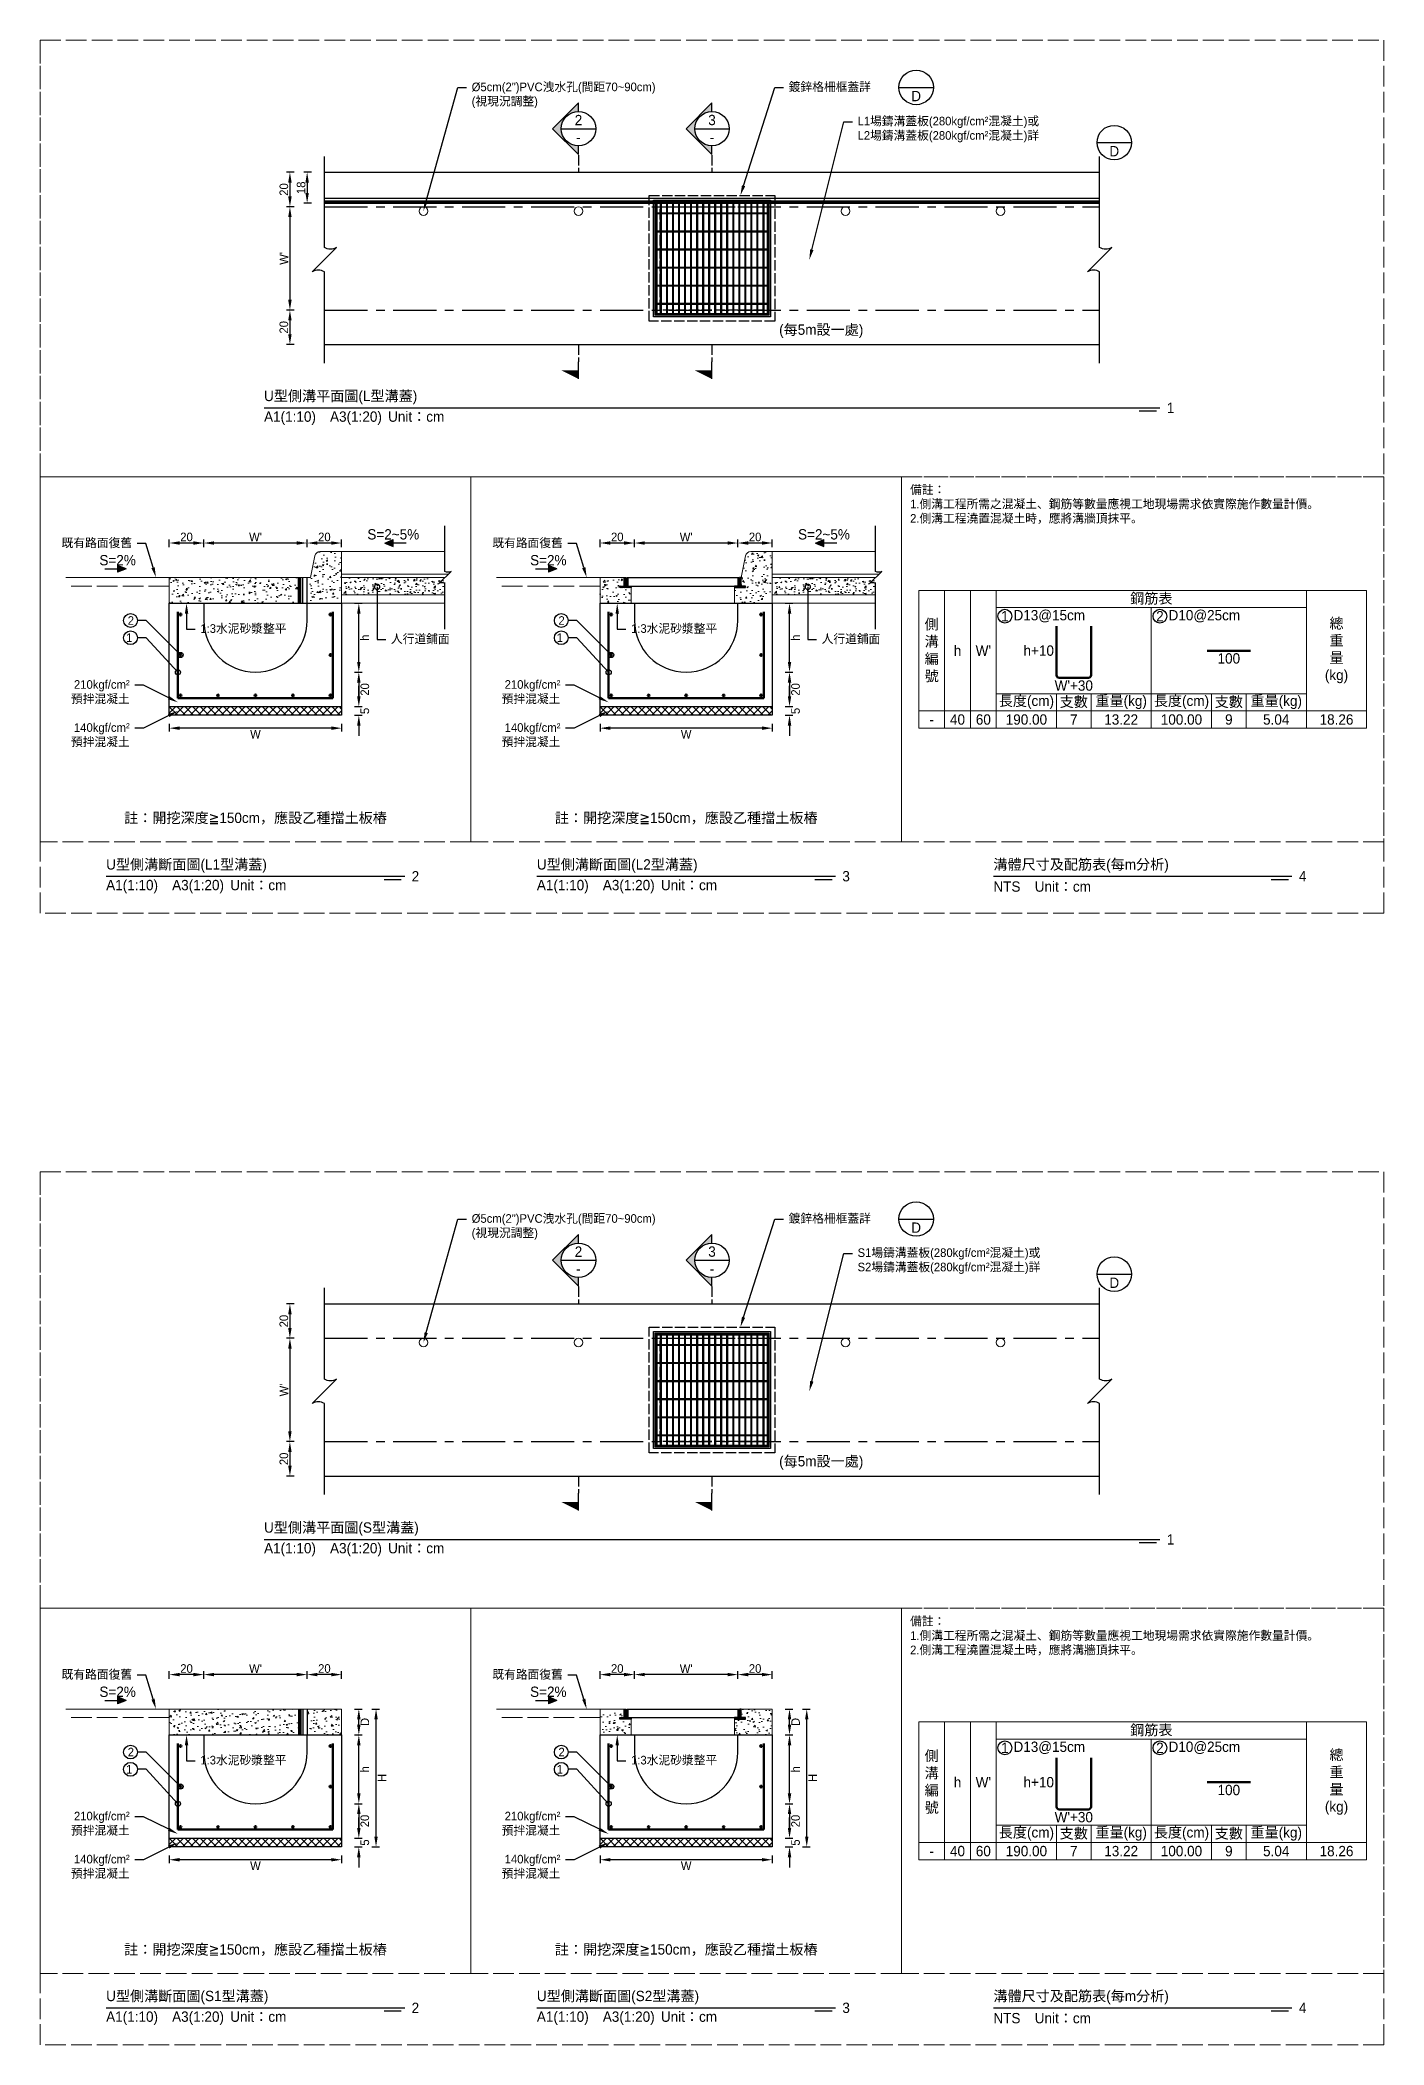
# Model space of a CAD drawing. Extents: x -8920 to 1950, y -2159 to 466.
# Drawn here: x -2640 to -1860, y -1164 to 0 of the extents above; entities that cross this region are included whole.
import ezdxf
from ezdxf import colors
from ezdxf.entities.mleader import LeaderData, LeaderLine
from ezdxf.math import Vec2, Vec3

# ---------------------------------------------------------------- set-up
doc = ezdxf.new("R2010")
doc.units = 0
doc.header["$MEASUREMENT"] = 0
doc.linetypes.add('ACAD_ISO02W100', pattern=[15, 12, -3])
doc.linetypes.add('CENTERX2', pattern=[4, 2.5, -0.5, 0.5, -0.5])
for name, color, linetype, lineweight in [('一、1.基本-圖框', 7, 'Continuous', 20), ('二、1.繪圖-既有設施', 8, 'Continuous', 20), ('二、2.繪圖-施作項目', 181, 'Continuous', 30), ('二、3.繪圖-排水流向', 170, 'Continuous', 30), ('二、4.繪圖-設計鋪面', 40, 'Continuous', 20), ('二、5.繪圖-鋼筋', 60, 'Continuous', 50), ('二、6.繪圖-其他施作項目', 35, 'Continuous', 30)]:
    doc.layers.add(name, color=color, linetype=linetype, lineweight=lineweight)
doc.layers.add('一、4.基本-隱藏', color=9, linetype='ACAD_ISO02W100', lineweight=20, plot=False)
doc.layers.add('三、1.文字-說明文字', color=2, linetype='Continuous')
doc.layers.add('三、3.文字-註解文字', color=2, linetype='Continuous')
doc.styles.add('次圖名(詳圖)', font='MS PGothic.ttf', dxfattribs={"height": 6})
doc.styles.add('註解文字(詳圖)', font='MS PGothic.ttf', dxfattribs={"height": 5})
doc.dimstyles.new('註解文字(詳圖)', dxfattribs={"dimtxt": 5, "dimasz": 6, "dimexe": 2, "dimexo": 5, "dimgap": 1, "dimtad": 2, "dimzin": 0, "dimdsep": 46, "dimtxsty": '註解文字(詳圖)', "dimcen": 0.1, "dimclrd": 144, "dimclre": 144, "dimclrt": 256, "dimadec": 0, "dimazin": 0, "dimtfac": 1, "dimtofl": 0, "dimtmove": 0, "dimatfit": 3, "dimfxlon": 1, "dimtolj": 1, "dimtzin": 0, "dimlwd": -1, "dimlwe": -1, "dimarcsym": 1})
pattern_1 = [(45, (-3685.3608, 86.9043), (-2.65165, 2.65165), []), (45, (-3684.477, 86.9043), (-2.65165, 2.65165), []), (45, (-3683.593, 86.9043), (-2.65165, 2.65165), []), (45, (-3682.709, 86.9043), (-2.65165, 2.65165), [])]
pattern_2 = [(45, (-3685.3608, -570.0957), (-2.65165, 2.65165), []), (45, (-3684.477, -570.0957), (-2.65165, 2.65165), []), (45, (-3683.593, -570.0957), (-2.65165, 2.65165), []), (45, (-3682.709, -570.0957), (-2.65165, 2.65165), [])]

msp = doc.modelspace()

# ---------------------------------------------------------------- texts
at = {"layer": '一、1.基本-圖框', "char_height": 6, "attachment_point": 5, "style": '註解文字(詳圖)'}
for s, width, insert in [('{\\fMS PGothic|b0|i0|c128|p34;鋼筋表}', 94.24964, (-1995, -324.5)), ('側溝編號', 12.98354, (-2122.5, -354.5)), ('{\\fMS PGothic|b0|i0|c128|p34;總重量(kg)}', 6, (-1887.5, -354.5)), ('{\\fMS PGothic|b0|i0|c128|p34;h}', 12.98354, (-2107.5, -354.5)), ("{\\fMS PGothic|b0|i0|c128|p34;W}'", 22.32258, (-2092.5, -354.5)), ('{\\fMS PGothic|b0|i0|c128|p34;長度(cm)}', 35.02324, (-2067.5, -384.5)), ('{\\fMS PGothic|b0|i0|c128|p34;支數}', 19.27354, (-2040, -384.5)), ('{\\fMS PGothic|b0|i0|c128|p34;重量(kg)}', 30.27214, (-2012.5, -384.5)), ('{\\fMS PGothic|b0|i0|c128|p34;長度(cm)}', 35.02324, (-1977.5, -384.5)), ('{\\fMS PGothic|b0|i0|c128|p34;支數}', 19.27354, (-1950, -384.5)), ('{\\fMS PGothic|b0|i0|c128|p34;重量(kg)}', 30.27214, (-1922.5, -384.5)), ('{\\fMS PGothic|b0|i0|c128|p34;鋼筋表}', 94.24964, (-1995, -981.5)), ('側溝編號', 12.98354, (-2122.5, -1011.5)), ('{\\fMS PGothic|b0|i0|c128|p34;總重量(kg)}', 6, (-1887.5, -1011.5)), ('{\\fMS PGothic|b0|i0|c128|p34;h}', 12.98354, (-2107.5, -1011.5)), ("{\\fMS PGothic|b0|i0|c128|p34;W}'", 22.32258, (-2092.5, -1011.5)), ('{\\fMS PGothic|b0|i0|c128|p34;長度(cm)}', 35.02324, (-2067.5, -1041.5)), ('{\\fMS PGothic|b0|i0|c128|p34;支數}', 19.27354, (-2040, -1041.5)), ('{\\fMS PGothic|b0|i0|c128|p34;重量(kg)}', 30.27214, (-2012.5, -1041.5)), ('{\\fMS PGothic|b0|i0|c128|p34;長度(cm)}', 35.02324, (-1977.5, -1041.5)), ('{\\fMS PGothic|b0|i0|c128|p34;支數}', 19.27354, (-1950, -1041.5)), ('{\\fMS PGothic|b0|i0|c128|p34;重量(kg)}', 30.27214, (-1922.5, -1041.5))]:
    msp.add_mtext_dynamic_manual_height_columns(s, width=width, gutter_width=30, heights=[0], dxfattribs=dict(at, insert=insert))
at = {"layer": '三、1.文字-說明文字', "style": '註解文字(詳圖)'}
for s, width, insert, char_height, attachment_point in [('{\\fMS PGothic|b0|i0|c128|p34;D}', 12.5857, (-2131.5, -32.5), 6, 5), ('{\\fMS PGothic|b0|i0|c128|p34;D}', 12.5857, (-2016.5, -64.5), 6, 5), ('{\\fMS PGothic|b0|i0|c128|p34;備註：\\P1.側溝工程所需之混凝土、鋼筋等數量應視工地現場需求依實際施作數量計價。\\P2.側溝工程澆置混凝土時，應將溝牆頂抹平。}', 249.57878, (-2135, -258.5), 5, 1), ('{\\fMS PGothic|b0|i0|c128|p34;D}', 12.5857, (-2131.5, -689.5), 6, 5), ('{\\fMS PGothic|b0|i0|c128|p34;D}', 12.5857, (-2016.5, -721.5), 6, 5), ('{\\fMS PGothic|b0|i0|c128|p34;備註：\\P1.側溝工程所需之混凝土、鋼筋等數量應視工地現場需求依實際施作數量計價。\\P2.側溝工程澆置混凝土時，應將溝牆頂抹平。}', 249.57878, (-2135, -915.5), 5, 1)]:
    msp.add_mtext_dynamic_manual_height_columns(s, width=width, gutter_width=30, heights=[0], dxfattribs=dict(at, insert=insert, char_height=char_height, attachment_point=attachment_point))
at = {"layer": '三、3.文字-註解文字', "char_height": 6}
for s, width, gutter_width, insert, attachment_point, style in [('2', 6.60394, 25, (-2327.5, -46.443), 5, '註解文字(詳圖)'), ('3', 6.60394, 25, (-2250, -46.443), 5, '註解文字(詳圖)'), ('-', 6.60394, 25, (-2327.5, -56.443), 5, '註解文字(詳圖)'), ('-', 6.60394, 25, (-2250, -56.443), 5, '註解文字(詳圖)'), ('(每5m設一處)', 52.41253, 30, (-2186.595, -169.02), 5, '註解文字(詳圖)'), ('{\\fMS PGothic|b0|i0|c128|p34;U型側溝平面圖(}L{\\fMS PGothic|b0|i0|c128|p34;型溝蓋)}', 138.66243, 15, (-2510, -207.5), 4, '次圖名(詳圖)'), ('A1(1:10)\u3000A3(1:20){\\fMS PGothic|b0|i0|c128|p34;^IUnit：cm}', 136.03259, 15, (-2510, -219.5), 4, '次圖名(詳圖)'), ('1', 3, 15, (-1986, -213.5), 4, '次圖名(詳圖)'), ('1', 8.38231, 30, (-2080, -334.5), 5, '註解文字(詳圖)'), ('D13@15cm', 6.06582, 30, (-2075, -334.5), 4, '註解文字(詳圖)'), ('2', 8.38231, 30, (-1990, -334.5), 5, '註解文字(詳圖)'), ('{\\fMS PGothic|b0|i0|c128|p34;D1}0{\\fMS PGothic|b0|i0|c128|p34;@}25{\\fMS PGothic|b0|i0|c128|p34;cm}', 6.06582, 30, (-1985, -334.5), 4, '註解文字(詳圖)'), ('-', 9.06048, 30, (-2122.5, -394.5), 5, '註解文字(詳圖)'), ('40', 9.06048, 30, (-2107.5, -394.5), 5, '註解文字(詳圖)'), ('60', 9.06048, 30, (-2092.5, -394.5), 5, '註解文字(詳圖)'), ('190.00', 9.06048, 30, (-2067.5, -394.5), 5, '註解文字(詳圖)'), ('7', 9.06048, 30, (-2040, -394.5), 5, '註解文字(詳圖)'), ('13.22', 9.06048, 30, (-2012.5, -394.5), 5, '註解文字(詳圖)'), ('{\\fMS PGothic|b0|i0|c128|p34;100}.00', 9.06048, 30, (-1977.5, -394.5), 5, '註解文字(詳圖)'), ('9', 9.06048, 30, (-1950, -394.5), 5, '註解文字(詳圖)'), ('5.04', 9.06048, 30, (-1922.5, -394.5), 5, '註解文字(詳圖)'), ('18.26', 9.06048, 30, (-1887.5, -394.5), 5, '註解文字(詳圖)'), ('{\\fMS PGothic|b0|i0|c128|p34;註：開挖深度≧150cm，應設乙種擋土板樁}', 156.49231, 30, (-2515, -452), 5, '註解文字(詳圖)'), ('{\\fMS PGothic|b0|i0|c128|p34;註：開挖深度≧150cm，應設乙種擋土板樁}', 156.49231, 30, (-2265, -452), 5, '註解文字(詳圖)'), ('{\\fMS PGothic|b0|i0|c128|p34;U型側溝斷面圖(}L{\\fMS PGothic|b0|i0|c128|p34;1型溝蓋)}', 134.12151, 15, (-2601.66, -479.5), 4, '次圖名(詳圖)'), ('{\\fMS PGothic|b0|i0|c128|p34;U型側溝斷面圖(}L{\\fMS PGothic|b0|i0|c128|p34;2型溝蓋)}', 131.94411, 15, (-2351.66, -479.5), 4, '次圖名(詳圖)'), ('{\\fMS PGothic|b0|i0|c128|p34;溝體尺寸}及{\\fMS PGothic|b0|i0|c128|p34;配筋表(每m分析)}', 144.80097, 15, (-2086.66, -479.5), 4, '次圖名(詳圖)'), ('A1(1:10)\u3000A3(1:20){\\fMS PGothic|b0|i0|c128|p34;^IUnit：cm}', 136.03259, 15, (-2601.66, -491.5), 4, '次圖名(詳圖)'), ('2', 3, 15, (-2424.34, -485.5), 4, '次圖名(詳圖)'), ('A1(1:10)\u3000A3(1:20){\\fMS PGothic|b0|i0|c128|p34;^IUnit：cm}', 136.03259, 15, (-2351.66, -491.5), 4, '次圖名(詳圖)'), ('3', 3, 15, (-2174.34, -485.5), 4, '次圖名(詳圖)'), ('NTS{\\fMS PGothic|b0|i0|c128|p34;^IUnit：cm}', 136.03259, 15, (-2086.66, -491.5), 4, '次圖名(詳圖)'), ('4', 3, 15, (-1909.34, -485.5), 4, '次圖名(詳圖)'), ('2', 6.60394, 25, (-2327.5, -703.443), 5, '註解文字(詳圖)'), ('3', 6.60394, 25, (-2250, -703.443), 5, '註解文字(詳圖)'), ('-', 6.60394, 25, (-2327.5, -713.443), 5, '註解文字(詳圖)'), ('-', 6.60394, 25, (-2250, -713.443), 5, '註解文字(詳圖)'), ('(每5m設一處)', 52.41253, 30, (-2186.595, -826.02), 5, '註解文字(詳圖)'), ('{\\fMS PGothic|b0|i0|c128|p34;U型側溝平面圖(}S{\\fMS PGothic|b0|i0|c128|p34;型溝蓋)}', 138.66243, 15, (-2510, -864.5), 4, '次圖名(詳圖)'), ('A1(1:10)\u3000A3(1:20){\\fMS PGothic|b0|i0|c128|p34;^IUnit：cm}', 136.03259, 15, (-2510, -876.5), 4, '次圖名(詳圖)'), ('1', 3, 15, (-1986, -870.5), 4, '次圖名(詳圖)'), ('1', 8.38231, 30, (-2080, -991.5), 5, '註解文字(詳圖)'), ('D13@15cm', 6.06582, 30, (-2075, -991.5), 4, '註解文字(詳圖)'), ('2', 8.38231, 30, (-1990, -991.5), 5, '註解文字(詳圖)'), ('{\\fMS PGothic|b0|i0|c128|p34;D1}0{\\fMS PGothic|b0|i0|c128|p34;@}25{\\fMS PGothic|b0|i0|c128|p34;cm}', 6.06582, 30, (-1985, -991.5), 4, '註解文字(詳圖)'), ('-', 9.06048, 30, (-2122.5, -1051.5), 5, '註解文字(詳圖)'), ('40', 9.06048, 30, (-2107.5, -1051.5), 5, '註解文字(詳圖)'), ('60', 9.06048, 30, (-2092.5, -1051.5), 5, '註解文字(詳圖)'), ('190.00', 9.06048, 30, (-2067.5, -1051.5), 5, '註解文字(詳圖)'), ('7', 9.06048, 30, (-2040, -1051.5), 5, '註解文字(詳圖)'), ('13.22', 9.06048, 30, (-2012.5, -1051.5), 5, '註解文字(詳圖)'), ('{\\fMS PGothic|b0|i0|c128|p34;100}.00', 9.06048, 30, (-1977.5, -1051.5), 5, '註解文字(詳圖)'), ('9', 9.06048, 30, (-1950, -1051.5), 5, '註解文字(詳圖)'), ('5.04', 9.06048, 30, (-1922.5, -1051.5), 5, '註解文字(詳圖)'), ('18.26', 9.06048, 30, (-1887.5, -1051.5), 5, '註解文字(詳圖)'), ('{\\fMS PGothic|b0|i0|c128|p34;註：開挖深度≧150cm，應設乙種擋土板樁}', 156.49231, 30, (-2515, -1109), 5, '註解文字(詳圖)'), ('{\\fMS PGothic|b0|i0|c128|p34;註：開挖深度≧150cm，應設乙種擋土板樁}', 156.49231, 30, (-2265, -1109), 5, '註解文字(詳圖)'), ('{\\fMS PGothic|b0|i0|c128|p34;U型側溝斷面圖(}S{\\fMS PGothic|b0|i0|c128|p34;1型溝蓋)}', 134.12151, 15, (-2601.66, -1136.5), 4, '次圖名(詳圖)'), ('2', 3, 15, (-2424.34, -1142.5), 4, '次圖名(詳圖)'), ('{\\fMS PGothic|b0|i0|c128|p34;U型側溝斷面圖(}S{\\fMS PGothic|b0|i0|c128|p34;2型溝蓋)}', 131.94411, 15, (-2351.66, -1136.5), 4, '次圖名(詳圖)'), ('3', 3, 15, (-2174.34, -1142.5), 4, '次圖名(詳圖)'), ('{\\fMS PGothic|b0|i0|c128|p34;溝體尺寸}及{\\fMS PGothic|b0|i0|c128|p34;配筋表(每m分析)}', 144.80097, 15, (-2086.66, -1136.5), 4, '次圖名(詳圖)'), ('4', 3, 15, (-1909.34, -1142.5), 4, '次圖名(詳圖)'), ('A1(1:10)\u3000A3(1:20){\\fMS PGothic|b0|i0|c128|p34;^IUnit：cm}', 136.03259, 15, (-2601.66, -1148.5), 4, '次圖名(詳圖)'), ('A1(1:10)\u3000A3(1:20){\\fMS PGothic|b0|i0|c128|p34;^IUnit：cm}', 136.03259, 15, (-2351.66, -1148.5), 4, '次圖名(詳圖)'), ('NTS{\\fMS PGothic|b0|i0|c128|p34;^IUnit：cm}', 136.03259, 15, (-2086.66, -1148.5), 4, '次圖名(詳圖)')]:
    msp.add_mtext_dynamic_manual_height_columns(s, width=width, gutter_width=gutter_width, heights=[0], dxfattribs=dict(at, insert=insert, attachment_point=attachment_point, style=style))
at = {"layer": '二、3.繪圖-排水流向', "char_height": 6, "attachment_point": 5, "style": '註解文字(詳圖)'}
for s, insert in [('{\\fMS PGothic|b0|i0|c128|p34;S=2~5%}', (-2435, -287)), ('{\\fMS PGothic|b0|i0|c128|p34;S=2~5%}', (-2185, -287)), ('{\\fMS PGothic|b0|i0|c128|p34;S=2%}', (-2595, -302)), ('{\\fMS PGothic|b0|i0|c128|p34;S=2%}', (-2345, -302)), ('{\\fMS PGothic|b0|i0|c128|p34;S=2%}', (-2595, -959)), ('{\\fMS PGothic|b0|i0|c128|p34;S=2%}', (-2345, -959))]:
    msp.add_mtext_dynamic_manual_height_columns(s, width=10.17412, gutter_width=30, heights=[0], dxfattribs=dict(at, insert=insert))
at = {"layer": '二、5.繪圖-鋼筋', "char_height": 6, "style": '註解文字(詳圖)'}
for s, width, insert, attachment_point in [('h+10', 8.87231, (-2051.5, -354.5), 6), ('100', 3.56631, (-1950, -356), 2), ("{\\fMS PGothic|b0|i0|c128|p34;W}'+30", 3.56631, (-2040, -371.75), 2), ('h+10', 8.87231, (-2051.5, -1011.5), 6), ('100', 3.56631, (-1950, -1013), 2), ("{\\fMS PGothic|b0|i0|c128|p34;W}'+30", 3.56631, (-2040, -1028.75), 2)]:
    msp.add_mtext_dynamic_manual_height_columns(s, width=width, gutter_width=30, heights=[0], dxfattribs=dict(at, insert=insert, attachment_point=attachment_point))

# ---------------------------------------------------------------- blocks, each defined once
blk = doc.blocks.new('*D104')
at = {"layer": 'Defpoints', "color": 0, "transparency": 16777216}
for p in [(-2475, -76.75), (-2495, -96.75), (-2475, -96.75)]:
    blk.add_point(p, dxfattribs=at)
at = {"layer": '三、3.文字-註解文字', "color": 144, "transparency": 16777216}
for p, q in [((-2492.5, -76.75), (-2497, -76.75)), ((-2495, -82.75), (-2495, -90.75)), ((-2492.5, -96.75), (-2497, -96.75))]:
    blk.add_line(p, q, dxfattribs=at)
for points in [[(-2496, -82.75), (-2494, -82.75), (-2495, -76.75)], [(-2496, -90.75), (-2494, -90.75), (-2495, -96.75)]]:
    blk.add_solid(points, dxfattribs=at)
at = {"layer": '三、3.文字-註解文字', "transparency": 16777216, "insert": (-2498.5, -86.75), "char_height": 5, "attachment_point": 5, "rotation": 90, "style": '註解文字(詳圖)'}
blk.add_mtext('\\A1;20', dxfattribs=at)
blk = doc.blocks.new('*D105')
at = {"layer": 'Defpoints', "color": 0, "transparency": 16777216}
for p in [(-2475, -96.75), (-2495, -156.75), (-2475, -156.75)]:
    blk.add_point(p, dxfattribs=at)
at = {"layer": '三、3.文字-註解文字', "color": 144, "transparency": 16777216}
for p, q in [((-2492.5, -96.75), (-2497, -96.75)), ((-2495, -102.75), (-2495, -150.75)), ((-2492.5, -156.75), (-2497, -156.75))]:
    blk.add_line(p, q, dxfattribs=at)
for points in [[(-2496, -102.75), (-2494, -102.75), (-2495, -96.75)], [(-2496, -150.75), (-2494, -150.75), (-2495, -156.75)]]:
    blk.add_solid(points, dxfattribs=at)
at = {"layer": '三、3.文字-註解文字', "transparency": 16777216, "insert": (-2498.5, -126.75), "char_height": 5, "attachment_point": 5, "rotation": 90, "style": '註解文字(詳圖)'}
blk.add_mtext("\\A1;W'", dxfattribs=at)
blk = doc.blocks.new('*D106')
at = {"layer": 'Defpoints', "color": 0, "transparency": 16777216}
for p in [(-2475, -156.75), (-2495, -176.75), (-2475, -176.75)]:
    blk.add_point(p, dxfattribs=at)
at = {"layer": '三、3.文字-註解文字', "color": 144, "transparency": 16777216}
for p, q in [((-2492.5, -156.75), (-2497, -156.75)), ((-2495, -162.75), (-2495, -170.75)), ((-2492.5, -176.75), (-2497, -176.75))]:
    blk.add_line(p, q, dxfattribs=at)
for points in [[(-2496, -162.75), (-2494, -162.75), (-2495, -156.75)], [(-2496, -170.75), (-2494, -170.75), (-2495, -176.75)]]:
    blk.add_solid(points, dxfattribs=at)
at = {"layer": '三、3.文字-註解文字', "transparency": 16777216, "insert": (-2498.5, -166.75), "char_height": 5, "attachment_point": 5, "rotation": 90, "style": '註解文字(詳圖)'}
blk.add_mtext('\\A1;20', dxfattribs=at)
blk = doc.blocks.new('*D107')
at = {"layer": 'Defpoints', "color": 0, "transparency": 16777216}
for p in [(-2545, -292), (-2545, -327), (-2485, -327)]:
    blk.add_point(p, dxfattribs=at)
at = {"layer": '三、3.文字-註解文字', "color": 144, "transparency": 16777216}
for p, q in [((-2545, -294.5), (-2545, -290)), ((-2485, -294.5), (-2485, -290)), ((-2491, -292), (-2539, -292))]:
    blk.add_line(p, q, dxfattribs=at)
for points in [[(-2539, -291), (-2539, -293), (-2545, -292)], [(-2491, -291), (-2491, -293), (-2485, -292)]]:
    blk.add_solid(points, dxfattribs=at)
at = {"layer": '三、3.文字-註解文字', "transparency": 16777216, "insert": (-2515, -288.5), "char_height": 5, "attachment_point": 5, "style": '註解文字(詳圖)'}
blk.add_mtext("\\A1;W'", dxfattribs=at)
blk = doc.blocks.new('*D108')
at = {"layer": 'Defpoints', "color": 0, "transparency": 16777216}
for p in [(-2565, -292), (-2565, -327), (-2545, -327)]:
    blk.add_point(p, dxfattribs=at)
at = {"layer": '三、3.文字-註解文字', "color": 144, "transparency": 16777216}
for p, q in [((-2565, -294.5), (-2565, -290)), ((-2545, -294.5), (-2545, -290)), ((-2551, -292), (-2559, -292))]:
    blk.add_line(p, q, dxfattribs=at)
for points in [[(-2559, -291), (-2559, -293), (-2565, -292)], [(-2551, -291), (-2551, -293), (-2545, -292)]]:
    blk.add_solid(points, dxfattribs=at)
at = {"layer": '三、3.文字-註解文字', "transparency": 16777216, "insert": (-2555, -288.5), "char_height": 5, "attachment_point": 5, "style": '註解文字(詳圖)'}
blk.add_mtext('\\A1;20', dxfattribs=at)
blk = doc.blocks.new('*D109')
at = {"layer": 'Defpoints', "color": 0, "transparency": 16777216}
for p in [(-2295, -292), (-2295, -327), (-2235, -327)]:
    blk.add_point(p, dxfattribs=at)
at = {"layer": '三、3.文字-註解文字', "color": 144, "transparency": 16777216}
for p, q in [((-2295, -294.5), (-2295, -290)), ((-2235, -294.5), (-2235, -290)), ((-2241, -292), (-2289, -292))]:
    blk.add_line(p, q, dxfattribs=at)
for points in [[(-2289, -291), (-2289, -293), (-2295, -292)], [(-2241, -291), (-2241, -293), (-2235, -292)]]:
    blk.add_solid(points, dxfattribs=at)
at = {"layer": '三、3.文字-註解文字', "transparency": 16777216, "insert": (-2265, -288.5), "char_height": 5, "attachment_point": 5, "style": '註解文字(詳圖)'}
blk.add_mtext("\\A1;W'", dxfattribs=at)
blk = doc.blocks.new('*D110')
at = {"layer": 'Defpoints', "color": 0, "transparency": 16777216}
for p in [(-2315, -292), (-2315, -327), (-2295, -327)]:
    blk.add_point(p, dxfattribs=at)
at = {"layer": '三、3.文字-註解文字', "color": 144, "transparency": 16777216}
for p, q in [((-2315, -294.5), (-2315, -290)), ((-2295, -294.5), (-2295, -290)), ((-2301, -292), (-2309, -292))]:
    blk.add_line(p, q, dxfattribs=at)
for points in [[(-2309, -291), (-2309, -293), (-2315, -292)], [(-2301, -291), (-2301, -293), (-2295, -292)]]:
    blk.add_solid(points, dxfattribs=at)
at = {"layer": '三、3.文字-註解文字', "transparency": 16777216, "insert": (-2305, -288.5), "char_height": 5, "attachment_point": 5, "style": '註解文字(詳圖)'}
blk.add_mtext('\\A1;20', dxfattribs=at)
blk = doc.blocks.new('*D111')
at = {"layer": 'Defpoints', "color": 0, "transparency": 16777216}
for p in [(-2265, -327), (-2205, -327), (-2265, -367)]:
    blk.add_point(p, dxfattribs=at)
at = {"layer": '三、3.文字-註解文字', "color": 144, "transparency": 16777216}
for p, q in [((-2207.5, -327), (-2203, -327)), ((-2205, -361), (-2205, -333)), ((-2207.5, -367), (-2203, -367))]:
    blk.add_line(p, q, dxfattribs=at)
for points in [[(-2206, -333), (-2204, -333), (-2205, -327)], [(-2206, -361), (-2204, -361), (-2205, -367)]]:
    blk.add_solid(points, dxfattribs=at)
at = {"layer": '三、3.文字-註解文字', "transparency": 16777216, "insert": (-2201.5, -347), "char_height": 5, "attachment_point": 5, "rotation": 90, "style": '註解文字(詳圖)'}
blk.add_mtext('\\A1;h', dxfattribs=at)
blk = doc.blocks.new('*D112')
at = {"layer": 'Defpoints', "color": 0, "transparency": 16777216}
for p in [(-2265, -367), (-2265, -387), (-2205, -387)]:
    blk.add_point(p, dxfattribs=at)
at = {"layer": '三、3.文字-註解文字', "color": 144, "transparency": 16777216}
for p, q in [((-2207.5, -367), (-2203, -367)), ((-2205, -373), (-2205, -381)), ((-2207.5, -387), (-2203, -387))]:
    blk.add_line(p, q, dxfattribs=at)
for points in [[(-2206, -373), (-2204, -373), (-2205, -367)], [(-2206, -381), (-2204, -381), (-2205, -387)]]:
    blk.add_solid(points, dxfattribs=at)
at = {"layer": '三、3.文字-註解文字', "transparency": 16777216, "insert": (-2201.5, -377), "char_height": 5, "attachment_point": 5, "rotation": 90, "style": '註解文字(詳圖)'}
blk.add_mtext('\\A1;20', dxfattribs=at)
blk = doc.blocks.new('*D113')
at = {"layer": 'Defpoints', "color": 0, "transparency": 16777216}
for p in [(-2265, -387), (-2265, -392), (-2205, -392)]:
    blk.add_point(p, dxfattribs=at)
at = {"layer": '三、3.文字-註解文字', "color": 144, "transparency": 16777216}
for p, q in [((-2205, -381), (-2205, -375)), ((-2207.5, -387), (-2203, -387)), ((-2207.5, -392), (-2203, -392)), ((-2205, -398), (-2205, -404))]:
    blk.add_line(p, q, dxfattribs=at)
for points in [[(-2206, -381), (-2204, -381), (-2205, -387)], [(-2206, -398), (-2204, -398), (-2205, -392)]]:
    blk.add_solid(points, dxfattribs=at)
at = {"layer": '三、3.文字-註解文字', "transparency": 16777216, "insert": (-2201.5, -389.5), "char_height": 5, "attachment_point": 5, "rotation": 90, "style": '註解文字(詳圖)'}
blk.add_mtext('\\A1;5', dxfattribs=at)
blk = doc.blocks.new('*D114')
at = {"layer": 'Defpoints', "color": 0, "transparency": 16777216}
for p in [(-2315, -392), (-2215, -392), (-2315, -399.5)]:
    blk.add_point(p, dxfattribs=at)
at = {"layer": '三、3.文字-註解文字', "color": 144, "transparency": 16777216}
for p, q in [((-2315, -397), (-2315, -401.5)), ((-2221, -399.5), (-2309, -399.5)), ((-2215, -397), (-2215, -401.5))]:
    blk.add_line(p, q, dxfattribs=at)
for points in [[(-2309, -398.5), (-2309, -400.5), (-2315, -399.5)], [(-2221, -398.5), (-2221, -400.5), (-2215, -399.5)]]:
    blk.add_solid(points, dxfattribs=at)
at = {"layer": '三、3.文字-註解文字', "transparency": 16777216, "insert": (-2265, -403), "char_height": 5, "attachment_point": 5, "style": '註解文字(詳圖)'}
blk.add_mtext('\\A1;W', dxfattribs=at)
blk = doc.blocks.new('_Small')
at = {"color": 0, "linetype": 'ByBlock', "lineweight": -2}
blk.add_circle((0, 0), 0.25, dxfattribs=at)
blk = doc.blocks.new('排水流向')
at = {"layer": '二、3.繪圖-排水流向'}
h = blk.add_hatch(color=256, dxfattribs=at)
h.dxf.hatch_style = 1
h.paths.add_polyline_path([(0, 1), (0, -1), (2.5, 0)])
for points in [[(-3.75, 0), (0, 0)], [(0, 1), (0, -1)], [(2.5, 0), (0, 1)], [(2.5, 0), (0, -1)]]:
    blk.add_lwpolyline(points, dxfattribs=at)
blk = doc.blocks.new('*D115')
at = {"layer": 'Defpoints', "color": 0, "transparency": 16777216}
for p in [(-2475, -76.75), (-2485, -94.75), (-2475, -94.75)]:
    blk.add_point(p, dxfattribs=at)
at = {"layer": '三、3.文字-註解文字', "color": 144, "transparency": 16777216}
for p, q in [((-2482.5, -76.75), (-2487, -76.75)), ((-2485, -82.75), (-2485, -88.75)), ((-2482.5, -94.75), (-2487, -94.75))]:
    blk.add_line(p, q, dxfattribs=at)
for points in [[(-2486, -82.75), (-2484, -82.75), (-2485, -76.75)], [(-2486, -88.75), (-2484, -88.75), (-2485, -94.75)]]:
    blk.add_solid(points, dxfattribs=at)
at = {"layer": '三、3.文字-註解文字', "transparency": 16777216, "insert": (-2488.5, -85.75), "char_height": 5, "attachment_point": 5, "rotation": 90, "style": '註解文字(詳圖)'}
blk.add_mtext('\\A1;18', dxfattribs=at)
blk = doc.blocks.new('*D95')
at = {"layer": 'Defpoints', "color": 0, "transparency": 16777216}
for p in [(-2475, -733.75), (-2495, -753.75), (-2475, -753.75)]:
    blk.add_point(p, dxfattribs=at)
at = {"layer": '三、3.文字-註解文字', "color": 144, "transparency": 16777216}
for p, q in [((-2492.5, -733.75), (-2497, -733.75)), ((-2495, -739.75), (-2495, -747.75)), ((-2492.5, -753.75), (-2497, -753.75))]:
    blk.add_line(p, q, dxfattribs=at)
for points in [[(-2496, -739.75), (-2494, -739.75), (-2495, -733.75)], [(-2496, -747.75), (-2494, -747.75), (-2495, -753.75)]]:
    blk.add_solid(points, dxfattribs=at)
at = {"layer": '三、3.文字-註解文字', "transparency": 16777216, "insert": (-2498.5, -743.75), "char_height": 5, "attachment_point": 5, "rotation": 90, "style": '註解文字(詳圖)'}
blk.add_mtext('\\A1;20', dxfattribs=at)
blk = doc.blocks.new('*D96')
at = {"layer": 'Defpoints', "color": 0, "transparency": 16777216}
for p in [(-2475, -753.75), (-2495, -813.75), (-2475, -813.75)]:
    blk.add_point(p, dxfattribs=at)
at = {"layer": '三、3.文字-註解文字', "color": 144, "transparency": 16777216}
for p, q in [((-2492.5, -753.75), (-2497, -753.75)), ((-2495, -759.75), (-2495, -807.75)), ((-2492.5, -813.75), (-2497, -813.75))]:
    blk.add_line(p, q, dxfattribs=at)
for points in [[(-2496, -759.75), (-2494, -759.75), (-2495, -753.75)], [(-2496, -807.75), (-2494, -807.75), (-2495, -813.75)]]:
    blk.add_solid(points, dxfattribs=at)
at = {"layer": '三、3.文字-註解文字', "transparency": 16777216, "insert": (-2498.5, -783.75), "char_height": 5, "attachment_point": 5, "rotation": 90, "style": '註解文字(詳圖)'}
blk.add_mtext("\\A1;W'", dxfattribs=at)
blk = doc.blocks.new('*D97')
at = {"layer": 'Defpoints', "color": 0, "transparency": 16777216}
for p in [(-2475, -813.75), (-2495, -833.75), (-2475, -833.75)]:
    blk.add_point(p, dxfattribs=at)
at = {"layer": '三、3.文字-註解文字', "color": 144, "transparency": 16777216}
for p, q in [((-2492.5, -813.75), (-2497, -813.75)), ((-2495, -819.75), (-2495, -827.75)), ((-2492.5, -833.75), (-2497, -833.75))]:
    blk.add_line(p, q, dxfattribs=at)
for points in [[(-2496, -819.75), (-2494, -819.75), (-2495, -813.75)], [(-2496, -827.75), (-2494, -827.75), (-2495, -833.75)]]:
    blk.add_solid(points, dxfattribs=at)
at = {"layer": '三、3.文字-註解文字', "transparency": 16777216, "insert": (-2498.5, -823.75), "char_height": 5, "attachment_point": 5, "rotation": 90, "style": '註解文字(詳圖)'}
blk.add_mtext('\\A1;20', dxfattribs=at)
blk = doc.blocks.new('*D98')
at = {"layer": 'Defpoints', "color": 0, "transparency": 16777216}
for p in [(-2545, -949), (-2545, -984), (-2485, -984)]:
    blk.add_point(p, dxfattribs=at)
at = {"layer": '三、3.文字-註解文字', "color": 144, "transparency": 16777216}
for p, q in [((-2545, -951.5), (-2545, -947)), ((-2491, -949), (-2539, -949)), ((-2485, -951.5), (-2485, -947))]:
    blk.add_line(p, q, dxfattribs=at)
for points in [[(-2539, -948), (-2539, -950), (-2545, -949)], [(-2491, -948), (-2491, -950), (-2485, -949)]]:
    blk.add_solid(points, dxfattribs=at)
at = {"layer": '三、3.文字-註解文字', "transparency": 16777216, "insert": (-2515, -945.5), "char_height": 5, "attachment_point": 5, "style": '註解文字(詳圖)'}
blk.add_mtext("\\A1;W'", dxfattribs=at)
blk = doc.blocks.new('*D99')
at = {"layer": 'Defpoints', "color": 0, "transparency": 16777216}
for p in [(-2565, -949), (-2565, -984), (-2545, -984)]:
    blk.add_point(p, dxfattribs=at)
at = {"layer": '三、3.文字-註解文字', "color": 144, "transparency": 16777216}
for p, q in [((-2565, -951.5), (-2565, -947)), ((-2551, -949), (-2559, -949)), ((-2545, -951.5), (-2545, -947))]:
    blk.add_line(p, q, dxfattribs=at)
for points in [[(-2559, -948), (-2559, -950), (-2565, -949)], [(-2551, -948), (-2551, -950), (-2545, -949)]]:
    blk.add_solid(points, dxfattribs=at)
at = {"layer": '三、3.文字-註解文字', "transparency": 16777216, "insert": (-2555, -945.5), "char_height": 5, "attachment_point": 5, "style": '註解文字(詳圖)'}
blk.add_mtext('\\A1;20', dxfattribs=at)
blk = doc.blocks.new('*D100')
at = {"layer": 'Defpoints', "color": 0, "transparency": 16777216}
for p in [(-2295, -949), (-2295, -984), (-2235, -984)]:
    blk.add_point(p, dxfattribs=at)
at = {"layer": '三、3.文字-註解文字', "color": 144, "transparency": 16777216}
for p, q in [((-2295, -951.5), (-2295, -947)), ((-2241, -949), (-2289, -949)), ((-2235, -951.5), (-2235, -947))]:
    blk.add_line(p, q, dxfattribs=at)
for points in [[(-2289, -948), (-2289, -950), (-2295, -949)], [(-2241, -948), (-2241, -950), (-2235, -949)]]:
    blk.add_solid(points, dxfattribs=at)
at = {"layer": '三、3.文字-註解文字', "transparency": 16777216, "insert": (-2265, -945.5), "char_height": 5, "attachment_point": 5, "style": '註解文字(詳圖)'}
blk.add_mtext("\\A1;W'", dxfattribs=at)
blk = doc.blocks.new('*D101')
at = {"layer": 'Defpoints', "color": 0, "transparency": 16777216}
for p in [(-2315, -949), (-2315, -984), (-2295, -984)]:
    blk.add_point(p, dxfattribs=at)
at = {"layer": '三、3.文字-註解文字', "color": 144, "transparency": 16777216}
for p, q in [((-2315, -951.5), (-2315, -947)), ((-2301, -949), (-2309, -949)), ((-2295, -951.5), (-2295, -947))]:
    blk.add_line(p, q, dxfattribs=at)
for points in [[(-2309, -948), (-2309, -950), (-2315, -949)], [(-2301, -948), (-2301, -950), (-2295, -949)]]:
    blk.add_solid(points, dxfattribs=at)
at = {"layer": '三、3.文字-註解文字', "transparency": 16777216, "insert": (-2305, -945.5), "char_height": 5, "attachment_point": 5, "style": '註解文字(詳圖)'}
blk.add_mtext('\\A1;20', dxfattribs=at)
blk = doc.blocks.new('*D92')
at = {"layer": 'Defpoints', "color": 0, "transparency": 16777216}
for p in [(-2265, -984), (-2205, -984), (-2265, -1024)]:
    blk.add_point(p, dxfattribs=at)
at = {"layer": '三、3.文字-註解文字', "color": 144, "transparency": 16777216}
for p, q in [((-2207.5, -984), (-2203, -984)), ((-2205, -1018), (-2205, -990)), ((-2207.5, -1024), (-2203, -1024))]:
    blk.add_line(p, q, dxfattribs=at)
for points in [[(-2206, -990), (-2204, -990), (-2205, -984)], [(-2206, -1018), (-2204, -1018), (-2205, -1024)]]:
    blk.add_solid(points, dxfattribs=at)
at = {"layer": '三、3.文字-註解文字', "transparency": 16777216, "insert": (-2201.5, -1004), "char_height": 5, "attachment_point": 5, "rotation": 90, "style": '註解文字(詳圖)'}
blk.add_mtext('\\A1;h', dxfattribs=at)
blk = doc.blocks.new('*D93')
at = {"layer": 'Defpoints', "color": 0, "transparency": 16777216}
for p in [(-2265, -1024), (-2265, -1044), (-2205, -1044)]:
    blk.add_point(p, dxfattribs=at)
at = {"layer": '三、3.文字-註解文字', "color": 144, "transparency": 16777216}
for p, q in [((-2207.5, -1024), (-2203, -1024)), ((-2205, -1030), (-2205, -1038)), ((-2207.5, -1044), (-2203, -1044))]:
    blk.add_line(p, q, dxfattribs=at)
for points in [[(-2206, -1030), (-2204, -1030), (-2205, -1024)], [(-2206, -1038), (-2204, -1038), (-2205, -1044)]]:
    blk.add_solid(points, dxfattribs=at)
at = {"layer": '三、3.文字-註解文字', "transparency": 16777216, "insert": (-2201.5, -1034), "char_height": 5, "attachment_point": 5, "rotation": 90, "style": '註解文字(詳圖)'}
blk.add_mtext('\\A1;20', dxfattribs=at)
blk = doc.blocks.new('*D94')
at = {"layer": 'Defpoints', "color": 0, "transparency": 16777216}
for p in [(-2265, -1044), (-2265, -1049), (-2205, -1049)]:
    blk.add_point(p, dxfattribs=at)
at = {"layer": '三、3.文字-註解文字', "color": 144, "transparency": 16777216}
for p, q in [((-2205, -1038), (-2205, -1032)), ((-2207.5, -1044), (-2203, -1044)), ((-2207.5, -1049), (-2203, -1049)), ((-2205, -1055), (-2205, -1061))]:
    blk.add_line(p, q, dxfattribs=at)
for points in [[(-2206, -1038), (-2204, -1038), (-2205, -1044)], [(-2206, -1055), (-2204, -1055), (-2205, -1049)]]:
    blk.add_solid(points, dxfattribs=at)
at = {"layer": '三、3.文字-註解文字', "transparency": 16777216, "insert": (-2201.5, -1046.5), "char_height": 5, "attachment_point": 5, "rotation": 90, "style": '註解文字(詳圖)'}
blk.add_mtext('\\A1;5', dxfattribs=at)
blk = doc.blocks.new('*D102')
at = {"layer": 'Defpoints', "color": 0, "transparency": 16777216}
for p in [(-2215, -969), (-2205, -969), (-2215, -984)]:
    blk.add_point(p, dxfattribs=at)
at = {"layer": '三、3.文字-註解文字', "color": 144, "transparency": 16777216}
for p, q in [((-2207.5, -969), (-2203, -969)), ((-2205, -978), (-2205, -975)), ((-2207.5, -984), (-2203, -984))]:
    blk.add_line(p, q, dxfattribs=at)
for points in [[(-2206, -975), (-2204, -975), (-2205, -969)], [(-2206, -978), (-2204, -978), (-2205, -984)]]:
    blk.add_solid(points, dxfattribs=at)
at = {"layer": '三、3.文字-註解文字', "transparency": 16777216, "insert": (-2201.5, -976.5), "char_height": 5, "attachment_point": 5, "rotation": 90, "style": '註解文字(詳圖)'}
blk.add_mtext('\\A1;D', dxfattribs=at)
blk = doc.blocks.new('*D103')
at = {"layer": 'Defpoints', "color": 0, "transparency": 16777216}
for p in [(-2215, -969), (-2195, -969), (-2215, -1049)]:
    blk.add_point(p, dxfattribs=at)
at = {"layer": '三、3.文字-註解文字', "color": 144, "transparency": 16777216}
for p, q in [((-2197.5, -969), (-2193, -969)), ((-2195, -1043), (-2195, -975)), ((-2197.5, -1049), (-2193, -1049))]:
    blk.add_line(p, q, dxfattribs=at)
for points in [[(-2196, -975), (-2194, -975), (-2195, -969)], [(-2196, -1043), (-2194, -1043), (-2195, -1049)]]:
    blk.add_solid(points, dxfattribs=at)
at = {"layer": '三、3.文字-註解文字', "transparency": 16777216, "insert": (-2191.5, -1009), "char_height": 5, "attachment_point": 5, "rotation": 90, "style": '註解文字(詳圖)'}
blk.add_mtext('\\A1;H', dxfattribs=at)
blk = doc.blocks.new('*D253')
at = {"layer": 'Defpoints', "color": 0, "transparency": 16777216}
for p in [(-2235, -292), (-2235, -327), (-2215, -327)]:
    blk.add_point(p, dxfattribs=at)
at = {"layer": '三、3.文字-註解文字', "color": 144, "transparency": 16777216}
for p, q in [((-2235, -294.5), (-2235, -290)), ((-2215, -294.5), (-2215, -290)), ((-2221, -292), (-2229, -292))]:
    blk.add_line(p, q, dxfattribs=at)
for points in [[(-2229, -291), (-2229, -293), (-2235, -292)], [(-2221, -291), (-2221, -293), (-2215, -292)]]:
    blk.add_solid(points, dxfattribs=at)
at = {"layer": '三、3.文字-註解文字', "transparency": 16777216, "insert": (-2225, -288.5), "char_height": 5, "attachment_point": 5, "style": '註解文字(詳圖)'}
blk.add_mtext('\\A1;20', dxfattribs=at)
blk = doc.blocks.new('*D254')
at = {"layer": 'Defpoints', "color": 0, "transparency": 16777216}
for p in [(-2485, -292), (-2485, -327), (-2465, -327)]:
    blk.add_point(p, dxfattribs=at)
at = {"layer": '三、3.文字-註解文字', "color": 144, "transparency": 16777216}
for p, q in [((-2485, -294.5), (-2485, -290)), ((-2465, -294.5), (-2465, -290)), ((-2471, -292), (-2479, -292))]:
    blk.add_line(p, q, dxfattribs=at)
for points in [[(-2479, -291), (-2479, -293), (-2485, -292)], [(-2471, -291), (-2471, -293), (-2465, -292)]]:
    blk.add_solid(points, dxfattribs=at)
at = {"layer": '三、3.文字-註解文字', "transparency": 16777216, "insert": (-2475, -288.5), "char_height": 5, "attachment_point": 5, "style": '註解文字(詳圖)'}
blk.add_mtext('\\A1;20', dxfattribs=at)
blk = doc.blocks.new('*D255')
at = {"layer": 'Defpoints', "color": 0, "transparency": 16777216}
for p in [(-2235, -949), (-2235, -984), (-2215, -984)]:
    blk.add_point(p, dxfattribs=at)
at = {"layer": '三、3.文字-註解文字', "color": 144, "transparency": 16777216}
for p, q in [((-2235, -951.5), (-2235, -947)), ((-2221, -949), (-2229, -949)), ((-2215, -951.5), (-2215, -947))]:
    blk.add_line(p, q, dxfattribs=at)
for points in [[(-2229, -948), (-2229, -950), (-2235, -949)], [(-2221, -948), (-2221, -950), (-2215, -949)]]:
    blk.add_solid(points, dxfattribs=at)
at = {"layer": '三、3.文字-註解文字', "transparency": 16777216, "insert": (-2225, -945.5), "char_height": 5, "attachment_point": 5, "style": '註解文字(詳圖)'}
blk.add_mtext('\\A1;20', dxfattribs=at)
blk = doc.blocks.new('*D256')
at = {"layer": 'Defpoints', "color": 0, "transparency": 16777216}
for p in [(-2485, -949), (-2485, -984), (-2465, -984)]:
    blk.add_point(p, dxfattribs=at)
at = {"layer": '三、3.文字-註解文字', "color": 144, "transparency": 16777216}
for p, q in [((-2485, -951.5), (-2485, -947)), ((-2471, -949), (-2479, -949)), ((-2465, -951.5), (-2465, -947))]:
    blk.add_line(p, q, dxfattribs=at)
for points in [[(-2479, -948), (-2479, -950), (-2485, -949)], [(-2471, -948), (-2471, -950), (-2465, -949)]]:
    blk.add_solid(points, dxfattribs=at)
at = {"layer": '三、3.文字-註解文字', "transparency": 16777216, "insert": (-2475, -945.5), "char_height": 5, "attachment_point": 5, "style": '註解文字(詳圖)'}
blk.add_mtext('\\A1;20', dxfattribs=at)
blk = doc.blocks.new('_DotSmall')
at = {"color": 0, "linetype": 'ByBlock', "const_width": 0.5}
blk.add_lwpolyline([(-0.0625, 0, 1), (0.0625, 0, 1)], format="xyb", close=True, dxfattribs=at)
blk = doc.blocks.new('*D278')
at = {"layer": 'Defpoints', "color": 0, "transparency": 16777216}
for p in [(-2515, -327), (-2455, -327), (-2515, -367)]:
    blk.add_point(p, dxfattribs=at)
at = {"layer": '三、3.文字-註解文字', "color": 144, "transparency": 16777216}
for p, q in [((-2457.5, -327), (-2453, -327)), ((-2455, -361), (-2455, -333)), ((-2457.5, -367), (-2453, -367))]:
    blk.add_line(p, q, dxfattribs=at)
for points in [[(-2456, -333), (-2454, -333), (-2455, -327)], [(-2456, -361), (-2454, -361), (-2455, -367)]]:
    blk.add_solid(points, dxfattribs=at)
at = {"layer": '三、3.文字-註解文字', "transparency": 16777216, "insert": (-2451.5, -347), "char_height": 5, "attachment_point": 5, "rotation": 90, "style": '註解文字(詳圖)'}
blk.add_mtext('\\A1;h', dxfattribs=at)
blk = doc.blocks.new('*D279')
at = {"layer": 'Defpoints', "color": 0, "transparency": 16777216}
for p in [(-2515, -367), (-2515, -387), (-2455, -387)]:
    blk.add_point(p, dxfattribs=at)
at = {"layer": '三、3.文字-註解文字', "color": 144, "transparency": 16777216}
for p, q in [((-2457.5, -367), (-2453, -367)), ((-2455, -373), (-2455, -381)), ((-2457.5, -387), (-2453, -387))]:
    blk.add_line(p, q, dxfattribs=at)
for points in [[(-2456, -373), (-2454, -373), (-2455, -367)], [(-2456, -381), (-2454, -381), (-2455, -387)]]:
    blk.add_solid(points, dxfattribs=at)
at = {"layer": '三、3.文字-註解文字', "transparency": 16777216, "insert": (-2451.5, -377), "char_height": 5, "attachment_point": 5, "rotation": 90, "style": '註解文字(詳圖)'}
blk.add_mtext('\\A1;20', dxfattribs=at)
blk = doc.blocks.new('*D280')
at = {"layer": 'Defpoints', "color": 0, "transparency": 16777216}
for p in [(-2515, -387), (-2515, -392), (-2455, -392)]:
    blk.add_point(p, dxfattribs=at)
at = {"layer": '三、3.文字-註解文字', "color": 144, "transparency": 16777216}
for p, q in [((-2455, -381), (-2455, -375)), ((-2457.5, -387), (-2453, -387)), ((-2457.5, -392), (-2453, -392)), ((-2455, -398), (-2455, -404))]:
    blk.add_line(p, q, dxfattribs=at)
for points in [[(-2456, -381), (-2454, -381), (-2455, -387)], [(-2456, -398), (-2454, -398), (-2455, -392)]]:
    blk.add_solid(points, dxfattribs=at)
at = {"layer": '三、3.文字-註解文字', "transparency": 16777216, "insert": (-2451.5, -389.5), "char_height": 5, "attachment_point": 5, "rotation": 90, "style": '註解文字(詳圖)'}
blk.add_mtext('\\A1;5', dxfattribs=at)
blk = doc.blocks.new('*D287')
at = {"layer": 'Defpoints', "color": 0, "transparency": 16777216}
for p in [(-2565, -392), (-2465, -392), (-2565, -399.5)]:
    blk.add_point(p, dxfattribs=at)
at = {"layer": '三、3.文字-註解文字', "color": 144, "transparency": 16777216}
for p, q in [((-2565, -397), (-2565, -401.5)), ((-2471, -399.5), (-2559, -399.5)), ((-2465, -397), (-2465, -401.5))]:
    blk.add_line(p, q, dxfattribs=at)
for points in [[(-2559, -398.5), (-2559, -400.5), (-2565, -399.5)], [(-2471, -398.5), (-2471, -400.5), (-2465, -399.5)]]:
    blk.add_solid(points, dxfattribs=at)
at = {"layer": '三、3.文字-註解文字', "transparency": 16777216, "insert": (-2515, -403), "char_height": 5, "attachment_point": 5, "style": '註解文字(詳圖)'}
blk.add_mtext('\\A1;W', dxfattribs=at)
blk = doc.blocks.new('*D288')
at = {"layer": 'Defpoints', "color": 0, "transparency": 16777216}
for p in [(-2315, -1049), (-2315, -1056.5), (-2215, -1049)]:
    blk.add_point(p, dxfattribs=at)
at = {"layer": '三、3.文字-註解文字', "color": 144, "transparency": 16777216}
for p, q in [((-2315, -1054), (-2315, -1058.5)), ((-2221, -1056.5), (-2309, -1056.5)), ((-2215, -1054), (-2215, -1058.5))]:
    blk.add_line(p, q, dxfattribs=at)
for points in [[(-2309, -1055.5), (-2309, -1057.5), (-2315, -1056.5)], [(-2221, -1055.5), (-2221, -1057.5), (-2215, -1056.5)]]:
    blk.add_solid(points, dxfattribs=at)
at = {"layer": '三、3.文字-註解文字', "transparency": 16777216, "insert": (-2265, -1060), "char_height": 5, "attachment_point": 5, "style": '註解文字(詳圖)'}
blk.add_mtext('\\A1;W', dxfattribs=at)
blk = doc.blocks.new('*D289')
at = {"layer": 'Defpoints', "color": 0, "transparency": 16777216}
for p in [(-2565, -1049), (-2565, -1056.5), (-2465, -1049)]:
    blk.add_point(p, dxfattribs=at)
at = {"layer": '三、3.文字-註解文字', "color": 144, "transparency": 16777216}
for p, q in [((-2565, -1054), (-2565, -1058.5)), ((-2471, -1056.5), (-2559, -1056.5)), ((-2465, -1054), (-2465, -1058.5))]:
    blk.add_line(p, q, dxfattribs=at)
for points in [[(-2559, -1055.5), (-2559, -1057.5), (-2565, -1056.5)], [(-2471, -1055.5), (-2471, -1057.5), (-2465, -1056.5)]]:
    blk.add_solid(points, dxfattribs=at)
at = {"layer": '三、3.文字-註解文字', "transparency": 16777216, "insert": (-2515, -1060), "char_height": 5, "attachment_point": 5, "style": '註解文字(詳圖)'}
blk.add_mtext('\\A1;W', dxfattribs=at)
blk = doc.blocks.new('*D295')
at = {"layer": 'Defpoints', "color": 0, "transparency": 16777216}
for p in [(-2515, -984), (-2455, -984), (-2515, -1024)]:
    blk.add_point(p, dxfattribs=at)
at = {"layer": '三、3.文字-註解文字', "color": 144, "transparency": 16777216}
for p, q in [((-2457.5, -984), (-2453, -984)), ((-2455, -1018), (-2455, -990)), ((-2457.5, -1024), (-2453, -1024))]:
    blk.add_line(p, q, dxfattribs=at)
for points in [[(-2456, -990), (-2454, -990), (-2455, -984)], [(-2456, -1018), (-2454, -1018), (-2455, -1024)]]:
    blk.add_solid(points, dxfattribs=at)
at = {"layer": '三、3.文字-註解文字', "transparency": 16777216, "insert": (-2451.5, -1004), "char_height": 5, "attachment_point": 5, "rotation": 90, "style": '註解文字(詳圖)'}
blk.add_mtext('\\A1;h', dxfattribs=at)
blk = doc.blocks.new('*D296')
at = {"layer": 'Defpoints', "color": 0, "transparency": 16777216}
for p in [(-2515, -1024), (-2515, -1044), (-2455, -1044)]:
    blk.add_point(p, dxfattribs=at)
at = {"layer": '三、3.文字-註解文字', "color": 144, "transparency": 16777216}
for p, q in [((-2457.5, -1024), (-2453, -1024)), ((-2455, -1030), (-2455, -1038)), ((-2457.5, -1044), (-2453, -1044))]:
    blk.add_line(p, q, dxfattribs=at)
for points in [[(-2456, -1030), (-2454, -1030), (-2455, -1024)], [(-2456, -1038), (-2454, -1038), (-2455, -1044)]]:
    blk.add_solid(points, dxfattribs=at)
at = {"layer": '三、3.文字-註解文字', "transparency": 16777216, "insert": (-2451.5, -1034), "char_height": 5, "attachment_point": 5, "rotation": 90, "style": '註解文字(詳圖)'}
blk.add_mtext('\\A1;20', dxfattribs=at)
blk = doc.blocks.new('*D297')
at = {"layer": 'Defpoints', "color": 0, "transparency": 16777216}
for p in [(-2515, -1044), (-2515, -1049), (-2455, -1049)]:
    blk.add_point(p, dxfattribs=at)
at = {"layer": '三、3.文字-註解文字', "color": 144, "transparency": 16777216}
for p, q in [((-2455, -1038), (-2455, -1032)), ((-2457.5, -1044), (-2453, -1044)), ((-2457.5, -1049), (-2453, -1049)), ((-2455, -1055), (-2455, -1061))]:
    blk.add_line(p, q, dxfattribs=at)
for points in [[(-2456, -1038), (-2454, -1038), (-2455, -1044)], [(-2456, -1055), (-2454, -1055), (-2455, -1049)]]:
    blk.add_solid(points, dxfattribs=at)
at = {"layer": '三、3.文字-註解文字', "transparency": 16777216, "insert": (-2451.5, -1046.5), "char_height": 5, "attachment_point": 5, "rotation": 90, "style": '註解文字(詳圖)'}
blk.add_mtext('\\A1;5', dxfattribs=at)
blk = doc.blocks.new('*D298')
at = {"layer": 'Defpoints', "color": 0, "transparency": 16777216}
for p in [(-2465, -969), (-2455, -969), (-2465, -984)]:
    blk.add_point(p, dxfattribs=at)
at = {"layer": '三、3.文字-註解文字', "color": 144, "transparency": 16777216}
for p, q in [((-2457.5, -969), (-2453, -969)), ((-2455, -978), (-2455, -975)), ((-2457.5, -984), (-2453, -984))]:
    blk.add_line(p, q, dxfattribs=at)
for points in [[(-2456, -975), (-2454, -975), (-2455, -969)], [(-2456, -978), (-2454, -978), (-2455, -984)]]:
    blk.add_solid(points, dxfattribs=at)
at = {"layer": '三、3.文字-註解文字', "transparency": 16777216, "insert": (-2451.5, -976.5), "char_height": 5, "attachment_point": 5, "rotation": 90, "style": '註解文字(詳圖)'}
blk.add_mtext('\\A1;D', dxfattribs=at)
blk = doc.blocks.new('*D299')
at = {"layer": 'Defpoints', "color": 0, "transparency": 16777216}
for p in [(-2465, -969), (-2445, -969), (-2465, -1049)]:
    blk.add_point(p, dxfattribs=at)
at = {"layer": '三、3.文字-註解文字', "color": 144, "transparency": 16777216}
for p, q in [((-2447.5, -969), (-2443, -969)), ((-2445, -1043), (-2445, -975)), ((-2447.5, -1049), (-2443, -1049))]:
    blk.add_line(p, q, dxfattribs=at)
for points in [[(-2446, -975), (-2444, -975), (-2445, -969)], [(-2446, -1043), (-2444, -1043), (-2445, -1049)]]:
    blk.add_solid(points, dxfattribs=at)
at = {"layer": '三、3.文字-註解文字', "transparency": 16777216, "insert": (-2441.5, -1009), "char_height": 5, "attachment_point": 5, "rotation": 90, "style": '註解文字(詳圖)'}
blk.add_mtext('\\A1;H', dxfattribs=at)

# ---------------------------------------------------------------- dimensions: what is measured, and where the dimension line sits
at = {"layer": '三、3.文字-註解文字'}
for base, p1, p2, text, picture, middle in [((-2495, -96.75), (-2475, -76.75), (-2475, -96.75), '20', '*D104', (-2498.5, -86.75)), ((-2485, -94.75), (-2475, -76.75), (-2475, -94.75), '18', '*D115', (-2488.5, -85.75)), ((-2495, -156.75), (-2475, -96.75), (-2475, -156.75), "W'", '*D105', (-2498.5, -126.75)), ((-2495, -176.75), (-2475, -156.75), (-2475, -176.75), '20', '*D106', (-2498.5, -166.75)), ((-2455, -327), (-2515, -367), (-2515, -327), 'h', '*D278', (-2451.5, -347)), ((-2205, -327), (-2265, -367), (-2265, -327), 'h', '*D111', (-2201.5, -347)), ((-2455, -387), (-2515, -367), (-2515, -387), '20', '*D279', (-2451.5, -377)), ((-2205, -387), (-2265, -367), (-2265, -387), '20', '*D112', (-2201.5, -377)), ((-2455, -392), (-2515, -387), (-2515, -392), '5', '*D280', (-2451.5, -389.5)), ((-2205, -392), (-2265, -387), (-2265, -392), '5', '*D113', (-2201.5, -389.5)), ((-2495, -753.75), (-2475, -733.75), (-2475, -753.75), '20', '*D95', (-2498.5, -743.75)), ((-2495, -813.75), (-2475, -753.75), (-2475, -813.75), "W'", '*D96', (-2498.5, -783.75)), ((-2495, -833.75), (-2475, -813.75), (-2475, -833.75), '20', '*D97', (-2498.5, -823.75)), ((-2455, -969), (-2465, -984), (-2465, -969), 'D', '*D298', (-2451.5, -976.5)), ((-2445, -969), (-2465, -1049), (-2465, -969), 'H', '*D299', (-2441.5, -1009)), ((-2205, -969), (-2215, -984), (-2215, -969), 'D', '*D102', (-2201.5, -976.5)), ((-2195, -969), (-2215, -1049), (-2215, -969), 'H', '*D103', (-2191.5, -1009)), ((-2455, -984), (-2515, -1024), (-2515, -984), 'h', '*D295', (-2451.5, -1004)), ((-2205, -984), (-2265, -1024), (-2265, -984), 'h', '*D92', (-2201.5, -1004)), ((-2455, -1044), (-2515, -1024), (-2515, -1044), '20', '*D296', (-2451.5, -1034)), ((-2205, -1044), (-2265, -1024), (-2265, -1044), '20', '*D93', (-2201.5, -1034)), ((-2455, -1049), (-2515, -1044), (-2515, -1049), '5', '*D297', (-2451.5, -1046.5)), ((-2205, -1049), (-2265, -1044), (-2265, -1049), '5', '*D94', (-2201.5, -1046.5))]:
    dim = msp.add_linear_dim(base=base, p1=p1, p2=p2, angle=90, text=text, dimstyle='註解文字(詳圖)', dxfattribs=at)
    dim.commit()
    dim.dimension.update_dxf_attribs({"geometry": picture, "text_midpoint": middle})
for base, p1, p2, text, picture, middle in [((-2565, -292), (-2545, -327), (-2565, -327), '20', '*D108', (-2555, -288.5)), ((-2545, -292), (-2485, -327), (-2545, -327), "W'", '*D107', (-2515, -288.5)), ((-2485, -292), (-2465, -327), (-2485, -327), '20', '*D254', (-2475, -288.5)), ((-2315, -292), (-2295, -327), (-2315, -327), '20', '*D110', (-2305, -288.5)), ((-2295, -292), (-2235, -327), (-2295, -327), "W'", '*D109', (-2265, -288.5)), ((-2235, -292), (-2215, -327), (-2235, -327), '20', '*D253', (-2225, -288.5)), ((-2565, -399.5), (-2465, -392), (-2565, -392), 'W', '*D287', (-2515, -403)), ((-2315, -399.5), (-2215, -392), (-2315, -392), 'W', '*D114', (-2265, -403)), ((-2565, -949), (-2545, -984), (-2565, -984), '20', '*D99', (-2555, -945.5)), ((-2545, -949), (-2485, -984), (-2545, -984), "W'", '*D98', (-2515, -945.5)), ((-2485, -949), (-2465, -984), (-2485, -984), '20', '*D256', (-2475, -945.5)), ((-2315, -949), (-2295, -984), (-2315, -984), '20', '*D101', (-2305, -945.5)), ((-2295, -949), (-2235, -984), (-2295, -984), "W'", '*D100', (-2265, -945.5)), ((-2235, -949), (-2215, -984), (-2235, -984), '20', '*D255', (-2225, -945.5)), ((-2565, -1056.5), (-2465, -1049), (-2565, -1049), 'W', '*D289', (-2515, -1060)), ((-2315, -1056.5), (-2215, -1049), (-2315, -1049), 'W', '*D288', (-2265, -1060))]:
    dim = msp.add_linear_dim(base=base, p1=p1, p2=p2, text=text, dimstyle='註解文字(詳圖)', dxfattribs=at)
    dim.commit()
    dim.dimension.update_dxf_attribs({"geometry": picture, "text_midpoint": middle})

# ---------------------------------------------------------------- hatches: boundary and pattern name
at = {"layer": '三、3.文字-註解文字'}
h = msp.add_hatch(color=256, dxfattribs=at)
h.dxf.hatch_style = 1
h.paths.add_polyline_path([(-2327.5, -36.443), (-2342.5, -51.443), (-2327.5, -66.443), (-2327.5, -61.443, -0.41421356), (-2337.5, -51.443, -0.41421356), (-2327.5, -41.443)])
h = msp.add_hatch(color=256, dxfattribs=at)
h.dxf.hatch_style = 1
h.paths.add_polyline_path([(-2250, -36.443), (-2265, -51.443), (-2250, -66.443), (-2250, -61.443, -0.41421356), (-2260, -51.443, -0.41421356), (-2250, -41.443)])
h = msp.add_hatch(color=256, dxfattribs=at)
h.dxf.hatch_style = 1
h.paths.add_polyline_path([(-2337.5, -191.75), (-2327.5, -196.75), (-2327.5, -191.75)])
h = msp.add_hatch(color=256, dxfattribs=at)
h.dxf.hatch_style = 1
h.paths.add_polyline_path([(-2260, -191.75), (-2250, -196.75), (-2250, -191.75)])
h = msp.add_hatch(color=256, dxfattribs=at)
h.dxf.hatch_style = 1
h.paths.add_polyline_path([(-2327.5, -693.443), (-2342.5, -708.443), (-2327.5, -723.443), (-2327.5, -718.443, -0.41421356), (-2337.5, -708.443, -0.41421356), (-2327.5, -698.443)])
h = msp.add_hatch(color=256, dxfattribs=at)
h.dxf.hatch_style = 1
h.paths.add_polyline_path([(-2250, -693.443), (-2265, -708.443), (-2250, -723.443), (-2250, -718.443, -0.41421356), (-2260, -708.443, -0.41421356), (-2250, -698.443)])
h = msp.add_hatch(color=256, dxfattribs=at)
h.dxf.hatch_style = 1
h.paths.add_polyline_path([(-2337.5, -848.75), (-2327.5, -853.75), (-2327.5, -848.75)])
h = msp.add_hatch(color=256, dxfattribs=at)
h.dxf.hatch_style = 1
h.paths.add_polyline_path([(-2260, -848.75), (-2250, -853.75), (-2250, -848.75)])
at = {"layer": '二、1.繪圖-既有設施'}
h = msp.add_hatch(dxfattribs=at)
h.set_pattern_fill('AR-CONC', color=256, scale=0.05)
h.set_pattern_definition([(50, (-1197.767, -1147.249), (9.109233, -0.796954), [0.9525, -10.4775]), (355, (-1197.767, -1147.249), (-1.76217, 9.55284), [0.762, -8.38203]), (100.45144, (-1197.008, -1147.315), (7.34706, 8.75589), [0.8095, -8.90451]), (46.1842, (-1197.767, -1144.709), (13.55395, -2.10212), [1.42875, -15.71625]), (96.6356, (-1196.637, -1144.884), (11.87021, 12.37131), [1.21425, -13.35678]), (351.1842, (-1197.767, -1144.709), (11.87021, 12.37131), [1.143, -12.57299]), (21, (-1196.497, -1145.344), (7.58072, -5.11326), [0.9525, -10.4775]), (326, (-1196.497, -1145.344), (3.0901, 9.2094), [0.762, -8.382]), (71.45144, (-1195.865, -1145.77), (10.67082, 4.09614), [0.8095, -8.904497]), (37.5, (-1197.7668, -1147.2488), (0.15443, 4.227752), [0, -8.2804, 0, -8.509, 0, -8.41375]), (7.5, (-1197.767, -1147.249), (3.340983, 5.009029), [0, -4.8514, 0, -8.0899, 0, -3.20675]), (327.5, (-1200.599, -1147.2488), (6.77953, -0.286437), [0, -3.175, 0, -9.906, 0, -13.1445]), (317.5, (-1201.869, -1147.249), (7.40646, 1.271325), [0, -4.1275, 0, -6.5786, 0, -9.3345])])
h.paths.add_polyline_path([(-2565, -312), (-2565, -327), (-2490, -327), (-2490, -312)])
h.paths.add_polyline_path([(-2483, -312), (-2485, -312), (-2485, -327), (-2465, -327), (-2465, -312), (-2465, -297), (-2477.541, -297, 0.35751077), (-2480.482, -299.412)])
h = msp.add_hatch(dxfattribs=at)
h.set_pattern_fill('AR-CONC', color=256, scale=0.05)
h.set_pattern_definition([(50, (-936.186, -1170.314), (9.109233, -0.796954), [0.9525, -10.4775]), (355, (-936.186, -1170.314), (-1.76217, 9.55284), [0.762, -8.38203]), (100.45144, (-935.427, -1170.381), (7.34706, 8.755888), [0.8095, -8.90451]), (46.1842, (-936.186, -1167.774), (13.55395, -2.10212), [1.42875, -15.71625]), (96.6356, (-935.057, -1167.95), (11.87021, 12.37131), [1.21425, -13.35678]), (351.1842, (-936.186, -1167.774), (11.87021, 12.37131), [1.143, -12.57299]), (21, (-934.916, -1168.409), (7.58072, -5.11326), [0.9525, -10.4775]), (326, (-934.916, -1168.409), (3.0901, 9.2094), [0.762, -8.382]), (71.45144, (-934.2846, -1168.8355), (10.67082, 4.09614), [0.8095, -8.904497]), (37.5, (-936.1863, -1170.3144), (0.15443, 4.227752), [0, -8.2804, 0, -8.509, 0, -8.41375]), (7.5, (-936.1863, -1170.3144), (3.340983, 5.009029), [0, -4.8514, 0, -8.0899, 0, -3.20675]), (327.5, (-939.0184, -1170.3144), (6.77953, -0.286437), [0, -3.175, 0, -9.906, 0, -13.1445]), (317.5, (-940.2884, -1170.3144), (7.40646, 1.271325), [0, -4.1275, 0, -6.5786, 0, -9.3345])])
h.paths.add_polyline_path([(-2303.5, -317.9), (-2303.5, -317), (-2300.9, -317), (-2300.9, -312), (-2315, -312), (-2315, -327), (-2297, -327), (-2297, -317.9)])
h.paths.add_polyline_path([(-2230.5, -317), (-2230.5, -317.9), (-2237, -317.9), (-2237, -327), (-2215, -327), (-2215, -312), (-2215, -297), (-2227.541, -297, 0.35751077), (-2230.482, -299.412), (-2233, -312), (-2233.1, -312), (-2233.1, -317)])
h = msp.add_hatch(dxfattribs=at)
h.set_pattern_fill('AR-CONC', color=256, scale=0.05)
h.set_pattern_definition([(50, (-1679.248, -1724.565), (9.109233, -0.796954), [0.9525, -10.4775]), (355, (-1679.248, -1724.565), (-1.76217, 9.55284), [0.762, -8.38203]), (100.45144, (-1678.489, -1724.631), (7.34706, 8.75589), [0.8095, -8.90451]), (46.1842, (-1679.248, -1722.025), (13.55395, -2.10212), [1.42875, -15.71625]), (96.6356, (-1678.119, -1722.2), (11.8702, 12.3713), [1.21425, -13.35678]), (351.1842, (-1679.248, -1722.025), (11.8702, 12.3713), [1.143, -12.57299]), (21, (-1677.978, -1722.66), (7.58072, -5.11326), [0.9525, -10.4775]), (326, (-1677.978, -1722.66), (3.0901, 9.2094), [0.762, -8.382]), (71.45144, (-1677.3465, -1723.086), (10.67082, 4.09614), [0.8095, -8.9045]), (37.5, (-1679.2483, -1724.5646), (0.15443, 4.227752), [0, -8.2804, 0, -8.509, 0, -8.41375]), (7.5, (-1679.2483, -1724.5646), (3.340983, 5.009029), [0, -4.8514, 0, -8.0899, 0, -3.20675]), (327.5, (-1682.0804, -1724.5646), (6.77953, -0.286437), [0, -3.175, 0, -9.906, 0, -13.1445]), (317.5, (-1683.3504, -1724.5646), (7.40646, 1.271325), [0, -4.1275, 0, -6.5786, 0, -9.3345])])
h.paths.add_polyline_path([(-2490, -984), (-2490, -969), (-2565, -969), (-2565, -984)])
h.paths.add_polyline_path([(-2465, -969), (-2485, -969), (-2485, -984), (-2465, -984)])
h = msp.add_hatch(dxfattribs=at)
h.set_pattern_fill('AR-CONC', color=256, scale=0.05)
h.set_pattern_definition([(50, (-1731.788, -1911.228), (9.109233, -0.796954), [0.9525, -10.4775]), (355, (-1731.788, -1911.228), (-1.76217, 9.55284), [0.762, -8.38203]), (100.4514, (-1731.029, -1911.294), (7.34706, 8.75589), [0.8095, -8.90451]), (46.1842, (-1731.788, -1908.688), (13.55395, -2.10212), [1.42875, -15.71625]), (96.6356, (-1730.658, -1908.863), (11.8702, 12.3713), [1.21425, -13.35678]), (351.1842, (-1731.788, -1908.688), (11.8702, 12.3713), [1.143, -12.57299]), (21, (-1730.518, -1909.323), (7.58072, -5.11326), [0.9525, -10.4775]), (326, (-1730.518, -1909.323), (3.0901, 9.2094), [0.762, -8.382]), (71.4514, (-1729.886, -1909.749), (10.67082, 4.09614), [0.8095, -8.9045]), (37.5, (-1731.788, -1911.2278), (0.15443, 4.227752), [0, -8.2804, 0, -8.509, 0, -8.41375]), (7.5, (-1731.788, -1911.228), (3.340983, 5.009029), [0, -4.8514, 0, -8.0899, 0, -3.20675]), (327.5, (-1734.62, -1911.2278), (6.77953, -0.286437), [0, -3.175, 0, -9.906, 0, -13.1445]), (317.5, (-1735.89, -1911.228), (7.40646, 1.271325), [0, -4.1275, 0, -6.5786, 0, -9.3345])])
h.paths.add_polyline_path([(-2297, -984), (-2297, -974.9), (-2303.5, -974.9), (-2303.5, -974), (-2300.9, -974), (-2300.9, -969), (-2315, -969), (-2315, -984)])
h.paths.add_polyline_path([(-2215, -984), (-2215, -969), (-2233.1, -969), (-2233.1, -974), (-2230.5, -974), (-2230.5, -974.9), (-2237, -974.9), (-2237, -984)])
at = {"layer": '二、2.繪圖-施作項目'}
h = msp.add_hatch(dxfattribs=at)
h.set_pattern_fill('ANSI37', color=256)
h.set_pattern_definition([(45, (-2385.809, 448.5365), (-2.245064, 2.245064), []), (135, (-2385.809, 448.5365), (-2.245064, -2.245064), [])])
h.paths.add_polyline_path([(-2465, -392), (-2565, -392), (-2565, -387), (-2465, -387)])
h = msp.add_hatch(dxfattribs=at)
h.set_pattern_fill('ANSI37', color=256)
h.set_pattern_definition([(45, (-2135.809, 448.5365), (-2.245064, 2.245064), []), (135, (-2135.809, 448.5365), (-2.245064, -2.245064), [])])
h.paths.add_polyline_path([(-2215, -392), (-2315, -392), (-2315, -387), (-2215, -387)])
h = msp.add_hatch(dxfattribs=at)
h.set_pattern_fill('ANSI37', color=256)
h.set_pattern_definition([(45, (-2385.809, -208.4635), (-2.245064, 2.245064), []), (135, (-2385.809, -208.4635), (-2.245064, -2.245064), [])])
h.paths.add_polyline_path([(-2465, -1049), (-2565, -1049), (-2565, -1044), (-2465, -1044)])
h = msp.add_hatch(dxfattribs=at)
h.set_pattern_fill('ANSI37', color=256)
h.set_pattern_definition([(45, (-2135.809, -208.4635), (-2.245064, 2.245064), []), (135, (-2135.809, -208.4635), (-2.245064, -2.245064), [])])
h.paths.add_polyline_path([(-2215, -1049), (-2315, -1049), (-2315, -1044), (-2215, -1044)])
at = {"layer": '二、4.繪圖-設計鋪面'}
h = msp.add_hatch(dxfattribs=at)
h.set_pattern_fill('AR-CONC', color=256)
h.set_pattern_definition([(50, (-2599.145, 123.4644), (7.1726, -0.62752), [0.75, -8.25]), (355, (-2599.145, 123.4644), (-1.38751, 7.52192), [0.6, -6.6]), (100.4514, (-2598.547, 123.412), (5.78509, 6.8944), [0.6374, -7.01142]), (46.1842, (-2599.145, 125.464), (10.67241, -1.6552), [1.125, -12.375]), (96.6356, (-2598.256, 125.326), (9.34662, 9.74119), [0.9561, -10.51714]), (351.1842, (-2599.145, 125.464), (9.34662, 9.74119), [0.9, -9.9]), (21, (-2598.145, 124.9644), (5.96907, -4.02619), [0.75, -8.25]), (326, (-2598.145, 124.9644), (2.43315, 7.2515), [0.6, -6.6]), (71.4514, (-2597.6476, 124.629), (8.40222, 3.22531), [0.6374, -7.01142]), (37.5, (-2599.145, 123.4644), (0.121599, 3.328939), [0, -6.52, 0, -6.7, 0, -6.625]), (7.5, (-2599.145, 123.4644), (2.630695, 3.944117), [0, -3.82, 0, -6.37, 0, -2.525]), (327.5, (-2601.375, 123.4644), (5.338224, -0.225549), [0, -2.5, 0, -7.8, 0, -10.35]), (317.5, (-2602.375, 123.4644), (5.83186, 1.00105), [0, -3.25, 0, -5.18, 0, -7.35])])
h.paths.add_polyline_path([(-2405, -312), (-2465, -312), (-2465, -319.5), (-2455, -319.5), (-2455, -322), (-2405, -322)])
h.paths.add_polyline_path([(-2455, -319.5), (-2465, -319.5), (-2465, -322), (-2455, -322)], flags=17)
h = msp.add_hatch(dxfattribs=at)
h.set_pattern_fill('AR-CONC', color=256)
h.set_pattern_definition([(50, (-2349.145, 123.4644), (7.1726, -0.62752), [0.75, -8.25]), (355, (-2349.145, 123.4644), (-1.38751, 7.52192), [0.6, -6.6]), (100.4514, (-2348.547, 123.412), (5.78509, 6.8944), [0.6374, -7.01142]), (46.1842, (-2349.145, 125.464), (10.67241, -1.6552), [1.125, -12.375]), (96.6356, (-2348.256, 125.326), (9.34662, 9.74119), [0.9561, -10.51714]), (351.1842, (-2349.145, 125.464), (9.34662, 9.74119), [0.9, -9.9]), (21, (-2348.145, 124.9644), (5.96907, -4.02619), [0.75, -8.25]), (326, (-2348.145, 124.9644), (2.43315, 7.2515), [0.6, -6.6]), (71.4514, (-2347.6476, 124.629), (8.40222, 3.22531), [0.6374, -7.01142]), (37.5, (-2349.145, 123.4644), (0.121599, 3.328939), [0, -6.52, 0, -6.7, 0, -6.625]), (7.5, (-2349.145, 123.4644), (2.630695, 3.944117), [0, -3.82, 0, -6.37, 0, -2.525]), (327.5, (-2351.375, 123.4644), (5.338224, -0.225549), [0, -2.5, 0, -7.8, 0, -10.35]), (317.5, (-2352.375, 123.4644), (5.83186, 1.00105), [0, -3.25, 0, -5.18, 0, -7.35])])
h.paths.add_polyline_path([(-2155, -312), (-2215, -312), (-2215, -319.5), (-2205, -319.5), (-2205, -322), (-2155, -322)])
h.paths.add_polyline_path([(-2205, -319.5), (-2215, -319.5), (-2215, -322), (-2205, -322)], flags=17)
at = {"layer": '二、5.繪圖-鋼筋'}
h = msp.add_hatch(color=256, dxfattribs=at)
h.dxf.hatch_style = 1
h.paths.add_polyline_path([(-2558, -333.5, 1), (-2559, -333.5, 1)])
h = msp.add_hatch(color=256, dxfattribs=at)
h.dxf.hatch_style = 1
h.paths.add_polyline_path([(-2471, -333.5, 1), (-2472, -333.5, 1)])
h = msp.add_hatch(color=256, dxfattribs=at)
h.dxf.hatch_style = 1
h.paths.add_polyline_path([(-2308, -333.5, 1), (-2309, -333.5, 1)])
h = msp.add_hatch(color=256, dxfattribs=at)
h.dxf.hatch_style = 1
h.paths.add_polyline_path([(-2221, -333.5, 1), (-2222, -333.5, 1)])
h = msp.add_hatch(color=256, dxfattribs=at)
h.dxf.hatch_style = 1
h.paths.add_polyline_path([(-2558, -357, 1), (-2559, -357, 1)])
h = msp.add_hatch(color=256, dxfattribs=at)
h.dxf.hatch_style = 1
h.paths.add_polyline_path([(-2471, -357, 1), (-2472, -357, 1)])
h = msp.add_hatch(color=256, dxfattribs=at)
h.dxf.hatch_style = 1
h.paths.add_polyline_path([(-2308, -357, 1), (-2309, -357, 1)])
h = msp.add_hatch(color=256, dxfattribs=at)
h.dxf.hatch_style = 1
h.paths.add_polyline_path([(-2221, -357, 1), (-2222, -357, 1)])
h = msp.add_hatch(color=256, dxfattribs=at)
h.dxf.hatch_style = 1
h.paths.add_polyline_path([(-2558, -380.5, 1), (-2559, -380.5, 1)])
h = msp.add_hatch(color=256, dxfattribs=at)
h.dxf.hatch_style = 1
h.paths.add_polyline_path([(-2536.25, -380.5, 1), (-2537.25, -380.5, 1)])
h = msp.add_hatch(color=256, dxfattribs=at)
h.dxf.hatch_style = 1
h.paths.add_polyline_path([(-2514.5, -380.5, 1), (-2515.5, -380.5, 1)])
h = msp.add_hatch(color=256, dxfattribs=at)
h.dxf.hatch_style = 1
h.paths.add_polyline_path([(-2492.75, -380.5, 1), (-2493.75, -380.5, 1)])
h = msp.add_hatch(color=256, dxfattribs=at)
h.dxf.hatch_style = 1
h.paths.add_polyline_path([(-2471, -380.5, 1), (-2472, -380.5, 1)])
h = msp.add_hatch(color=256, dxfattribs=at)
h.dxf.hatch_style = 1
h.paths.add_polyline_path([(-2308, -380.5, 1), (-2309, -380.5, 1)])
h = msp.add_hatch(color=256, dxfattribs=at)
h.dxf.hatch_style = 1
h.paths.add_polyline_path([(-2286.25, -380.5, 1), (-2287.25, -380.5, 1)])
h = msp.add_hatch(color=256, dxfattribs=at)
h.dxf.hatch_style = 1
h.paths.add_polyline_path([(-2264.5, -380.5, 1), (-2265.5, -380.5, 1)])
h = msp.add_hatch(color=256, dxfattribs=at)
h.dxf.hatch_style = 1
h.paths.add_polyline_path([(-2242.75, -380.5, 1), (-2243.75, -380.5, 1)])
h = msp.add_hatch(color=256, dxfattribs=at)
h.dxf.hatch_style = 1
h.paths.add_polyline_path([(-2221, -380.5, 1), (-2222, -380.5, 1)])
h = msp.add_hatch(color=256, dxfattribs=at)
h.dxf.hatch_style = 1
h.paths.add_polyline_path([(-2558, -990.5, 1), (-2559, -990.5, 1)])
h = msp.add_hatch(color=256, dxfattribs=at)
h.dxf.hatch_style = 1
h.paths.add_polyline_path([(-2471, -990.5, 1), (-2472, -990.5, 1)])
h = msp.add_hatch(color=256, dxfattribs=at)
h.dxf.hatch_style = 1
h.paths.add_polyline_path([(-2308, -990.5, 1), (-2309, -990.5, 1)])
h = msp.add_hatch(color=256, dxfattribs=at)
h.dxf.hatch_style = 1
h.paths.add_polyline_path([(-2221, -990.5, 1), (-2222, -990.5, 1)])
h = msp.add_hatch(color=256, dxfattribs=at)
h.dxf.hatch_style = 1
h.paths.add_polyline_path([(-2558, -1014, 1), (-2559, -1014, 1)])
h = msp.add_hatch(color=256, dxfattribs=at)
h.dxf.hatch_style = 1
h.paths.add_polyline_path([(-2471, -1014, 1), (-2472, -1014, 1)])
h = msp.add_hatch(color=256, dxfattribs=at)
h.dxf.hatch_style = 1
h.paths.add_polyline_path([(-2308, -1014, 1), (-2309, -1014, 1)])
h = msp.add_hatch(color=256, dxfattribs=at)
h.dxf.hatch_style = 1
h.paths.add_polyline_path([(-2221, -1014, 1), (-2222, -1014, 1)])
h = msp.add_hatch(color=256, dxfattribs=at)
h.dxf.hatch_style = 1
h.paths.add_polyline_path([(-2558, -1037.5, 1), (-2559, -1037.5, 1)])
h = msp.add_hatch(color=256, dxfattribs=at)
h.dxf.hatch_style = 1
h.paths.add_polyline_path([(-2536.25, -1037.5, 1), (-2537.25, -1037.5, 1)])
h = msp.add_hatch(color=256, dxfattribs=at)
h.dxf.hatch_style = 1
h.paths.add_polyline_path([(-2514.5, -1037.5, 1), (-2515.5, -1037.5, 1)])
h = msp.add_hatch(color=256, dxfattribs=at)
h.dxf.hatch_style = 1
h.paths.add_polyline_path([(-2492.75, -1037.5, 1), (-2493.75, -1037.5, 1)])
h = msp.add_hatch(color=256, dxfattribs=at)
h.dxf.hatch_style = 1
h.paths.add_polyline_path([(-2471, -1037.5, 1), (-2472, -1037.5, 1)])
h = msp.add_hatch(color=256, dxfattribs=at)
h.dxf.hatch_style = 1
h.paths.add_polyline_path([(-2308, -1037.5, 1), (-2309, -1037.5, 1)])
h = msp.add_hatch(color=256, dxfattribs=at)
h.dxf.hatch_style = 1
h.paths.add_polyline_path([(-2286.25, -1037.5, 1), (-2287.25, -1037.5, 1)])
h = msp.add_hatch(color=256, dxfattribs=at)
h.dxf.hatch_style = 1
h.paths.add_polyline_path([(-2264.5, -1037.5, 1), (-2265.5, -1037.5, 1)])
h = msp.add_hatch(color=256, dxfattribs=at)
h.dxf.hatch_style = 1
h.paths.add_polyline_path([(-2242.75, -1037.5, 1), (-2243.75, -1037.5, 1)])
h = msp.add_hatch(color=256, dxfattribs=at)
h.dxf.hatch_style = 1
h.paths.add_polyline_path([(-2221, -1037.5, 1), (-2222, -1037.5, 1)])
at = {"layer": '二、6.繪圖-其他施作項目'}
h = msp.add_hatch(color=256, dxfattribs=at)
h.dxf.hatch_style = 1
h.paths.add_polyline_path([(-2283.9, -160.65), (-2216.1, -160.65), (-2216.1, -92.85), (-2283.9, -92.85)])
h.paths.add_polyline_path([(-2283, -159.75), (-2217, -159.75), (-2217, -93.75), (-2283, -93.75)], flags=16)
h = msp.add_hatch(dxfattribs=at)
h.set_pattern_fill('ANSI34', color=256, scale=5)
h.set_pattern_definition(pattern_1)
h.paths.add_polyline_path([(-2218, -100.25), (-2282, -100.25), (-2282, -100.75), (-2218, -100.75)])
h = msp.add_hatch(dxfattribs=at)
h.set_pattern_fill('ANSI34', color=256, scale=5)
h.set_pattern_definition(pattern_1)
h.paths.add_polyline_path([(-2218, -110.75), (-2282, -110.75), (-2282, -111.25), (-2218, -111.25)])
h = msp.add_hatch(dxfattribs=at)
h.set_pattern_fill('ANSI34', color=256, scale=5)
h.set_pattern_definition(pattern_1)
h.paths.add_polyline_path([(-2218, -121.25), (-2282, -121.25), (-2282, -121.75), (-2218, -121.75)])
h = msp.add_hatch(dxfattribs=at)
h.set_pattern_fill('ANSI34', color=256, scale=5)
h.set_pattern_definition(pattern_1)
h.paths.add_polyline_path([(-2218, -131.75), (-2282, -131.75), (-2282, -132.25), (-2218, -132.25)])
h = msp.add_hatch(dxfattribs=at)
h.set_pattern_fill('ANSI34', color=256, scale=5)
h.set_pattern_definition(pattern_1)
h.paths.add_polyline_path([(-2218, -142.25), (-2282, -142.25), (-2282, -142.75), (-2218, -142.75)])
h = msp.add_hatch(dxfattribs=at)
h.set_pattern_fill('ANSI34', color=256, scale=5)
h.set_pattern_definition(pattern_1)
h.paths.add_polyline_path([(-2218, -152.75), (-2282, -152.75), (-2282, -153.25), (-2218, -153.25)])
h = msp.add_hatch(dxfattribs=at)
h.set_pattern_fill('ANSI31', color=256, scale=0.1)
h.set_pattern_definition([(45, (-1072.16578, -1307.46255), (-0.2245064, 0.2245064), [])])
h.paths.add_polyline_path([(-2300, -312), (-2300.9, -312), (-2300.9, -317), (-2303.5, -317), (-2303.5, -317.9), (-2297, -317.9), (-2297, -317), (-2300, -317)])
h.paths.add_polyline_path([(-2234, -317), (-2237, -317), (-2237, -317.9), (-2230.5, -317.9), (-2230.5, -317), (-2233.1, -317), (-2233.1, -312), (-2234, -312)])
h = msp.add_hatch(color=256, dxfattribs=at)
h.dxf.hatch_style = 1
h.paths.add_polyline_path([(-2283.9, -817.65), (-2216.1, -817.65), (-2216.1, -749.85), (-2283.9, -749.85)])
h.paths.add_polyline_path([(-2283, -816.75), (-2217, -816.75), (-2217, -750.75), (-2283, -750.75)], flags=16)
h = msp.add_hatch(dxfattribs=at)
h.set_pattern_fill('ANSI34', color=256, scale=5)
h.set_pattern_definition(pattern_2)
h.paths.add_polyline_path([(-2218, -757.25), (-2282, -757.25), (-2282, -757.75), (-2218, -757.75)])
h = msp.add_hatch(dxfattribs=at)
h.set_pattern_fill('ANSI34', color=256, scale=5)
h.set_pattern_definition(pattern_2)
h.paths.add_polyline_path([(-2218, -767.75), (-2282, -767.75), (-2282, -768.25), (-2218, -768.25)])
h = msp.add_hatch(dxfattribs=at)
h.set_pattern_fill('ANSI34', color=256, scale=5)
h.set_pattern_definition(pattern_2)
h.paths.add_polyline_path([(-2218, -778.25), (-2282, -778.25), (-2282, -778.75), (-2218, -778.75)])
h = msp.add_hatch(dxfattribs=at)
h.set_pattern_fill('ANSI34', color=256, scale=5)
h.set_pattern_definition(pattern_2)
h.paths.add_polyline_path([(-2218, -788.75), (-2282, -788.75), (-2282, -789.25), (-2218, -789.25)])
h = msp.add_hatch(dxfattribs=at)
h.set_pattern_fill('ANSI34', color=256, scale=5)
h.set_pattern_definition(pattern_2)
h.paths.add_polyline_path([(-2218, -799.25), (-2282, -799.25), (-2282, -799.75), (-2218, -799.75)])
h = msp.add_hatch(dxfattribs=at)
h.set_pattern_fill('ANSI34', color=256, scale=5)
h.set_pattern_definition(pattern_2)
h.paths.add_polyline_path([(-2218, -809.75), (-2282, -809.75), (-2282, -810.25), (-2218, -810.25)])
h = msp.add_hatch(dxfattribs=at)
h.set_pattern_fill('ANSI31', color=256, scale=0.1)
h.set_pattern_definition([(45, (-1072.16578, -1964.46255), (-0.2245064, 0.2245064), [])])
h.paths.add_polyline_path([(-2300, -969), (-2300.9, -969), (-2300.9, -974), (-2303.5, -974), (-2303.5, -974.9), (-2297, -974.9), (-2297, -974), (-2300, -974)])
h.paths.add_polyline_path([(-2234, -974), (-2237, -974), (-2237, -974.9), (-2230.5, -974.9), (-2230.5, -974), (-2233.1, -974), (-2233.1, -969), (-2234, -969)])

# ---------------------------------------------------------------- linework, layer by layer
at = {"layer": '一、1.基本-圖框'}
for points in [[(-2130, -389.5), (-2115, -389.5), (-2115, -319.5), (-2130, -319.5)], [(-2115, -389.5), (-2100, -389.5), (-2100, -319.5), (-2115, -319.5)], [(-2100, -389.5), (-2085, -389.5), (-2085, -319.5), (-2100, -319.5)], [(-2085, -329.5), (-1905, -329.5), (-1905, -319.5), (-2085, -319.5)], [(-1870, -389.5), (-1905, -389.5), (-1905, -319.5), (-1870, -319.5)], [(-2085, -329.5), (-1995, -329.5), (-1995, -379.5), (-2085, -379.5)], [(-1995, -329.5), (-1905, -329.5), (-1905, -379.5), (-1995, -379.5)], [(-2085, -379.5), (-2050, -379.5), (-2050, -389.5), (-2085, -389.5)], [(-2050, -379.5), (-2030, -379.5), (-2030, -389.5), (-2050, -389.5)], [(-2030, -379.5), (-1995, -379.5), (-1995, -389.5), (-2030, -389.5)], [(-1995, -379.5), (-1960, -379.5), (-1960, -389.5), (-1995, -389.5)], [(-1960, -379.5), (-1940, -379.5), (-1940, -389.5), (-1960, -389.5)], [(-1940, -379.5), (-1905, -379.5), (-1905, -389.5), (-1940, -389.5)], [(-2130, -389.5), (-2115, -389.5), (-2115, -399.5), (-2130, -399.5)], [(-2115, -389.5), (-2100, -389.5), (-2100, -399.5), (-2115, -399.5)], [(-2100, -389.5), (-2085, -389.5), (-2085, -399.5), (-2100, -399.5)], [(-2085, -389.5), (-2050, -389.5), (-2050, -399.5), (-2085, -399.5)], [(-2050, -389.5), (-2030, -389.5), (-2030, -399.5), (-2050, -399.5)], [(-2030, -389.5), (-1995, -389.5), (-1995, -399.5), (-2030, -399.5)], [(-1995, -389.5), (-1960, -389.5), (-1960, -399.5), (-1995, -399.5)], [(-1960, -389.5), (-1940, -389.5), (-1940, -399.5), (-1960, -399.5)], [(-1940, -389.5), (-1905, -389.5), (-1905, -399.5), (-1940, -399.5)], [(-1905, -389.5), (-1870, -389.5), (-1870, -399.5), (-1905, -399.5)], [(-2130, -1046.5), (-2115, -1046.5), (-2115, -976.5), (-2130, -976.5)], [(-2115, -1046.5), (-2100, -1046.5), (-2100, -976.5), (-2115, -976.5)], [(-2100, -1046.5), (-2085, -1046.5), (-2085, -976.5), (-2100, -976.5)], [(-2085, -986.5), (-1905, -986.5), (-1905, -976.5), (-2085, -976.5)], [(-1870, -1046.5), (-1905, -1046.5), (-1905, -976.5), (-1870, -976.5)], [(-2085, -986.5), (-1995, -986.5), (-1995, -1036.5), (-2085, -1036.5)], [(-1995, -986.5), (-1905, -986.5), (-1905, -1036.5), (-1995, -1036.5)], [(-2130, -1046.5), (-2115, -1046.5), (-2115, -1056.5), (-2130, -1056.5)], [(-2115, -1046.5), (-2100, -1046.5), (-2100, -1056.5), (-2115, -1056.5)], [(-2100, -1046.5), (-2085, -1046.5), (-2085, -1056.5), (-2100, -1056.5)], [(-2085, -1036.5), (-2050, -1036.5), (-2050, -1046.5), (-2085, -1046.5)], [(-2085, -1046.5), (-2050, -1046.5), (-2050, -1056.5), (-2085, -1056.5)], [(-2050, -1036.5), (-2030, -1036.5), (-2030, -1046.5), (-2050, -1046.5)], [(-2050, -1046.5), (-2030, -1046.5), (-2030, -1056.5), (-2050, -1056.5)], [(-2030, -1036.5), (-1995, -1036.5), (-1995, -1046.5), (-2030, -1046.5)], [(-2030, -1046.5), (-1995, -1046.5), (-1995, -1056.5), (-2030, -1056.5)], [(-1995, -1036.5), (-1960, -1036.5), (-1960, -1046.5), (-1995, -1046.5)], [(-1995, -1046.5), (-1960, -1046.5), (-1960, -1056.5), (-1995, -1056.5)], [(-1960, -1036.5), (-1940, -1036.5), (-1940, -1046.5), (-1960, -1046.5)], [(-1960, -1046.5), (-1940, -1046.5), (-1940, -1056.5), (-1960, -1056.5)], [(-1940, -1036.5), (-1905, -1036.5), (-1905, -1046.5), (-1940, -1046.5)], [(-1940, -1046.5), (-1905, -1046.5), (-1905, -1056.5), (-1940, -1056.5)], [(-1905, -1046.5), (-1870, -1046.5), (-1870, -1056.5), (-1905, -1056.5)]]:
    msp.add_lwpolyline(points, close=True, dxfattribs=at)
at = {"layer": '一、4.基本-隱藏'}
for points in [[(-2640, 0), (-1860, 0), (-1860, -253.5), (-2640, -253.5)], [(-2640, 0), (-1860, 0), (-1860, -507), (-2640, -507)], [(-2640, 0), (-1860, 0), (-1860, -507), (-2640, -507)], [(-2640, -253.5), (-2390, -253.5), (-2390, -465.5), (-2640, -465.5)], [(-2390, -253.5), (-2140, -253.5), (-2140, -465.5), (-2390, -465.5)], [(-2140, -253.5), (-1860, -253.5), (-1860, -465.5), (-2140, -465.5)], [(-2640, -657), (-1860, -657), (-1860, -910.5), (-2640, -910.5)], [(-2640, -657), (-1860, -657), (-1860, -1164), (-2640, -1164)], [(-2640, -910.5), (-2390, -910.5), (-2390, -1122.5), (-2640, -1122.5)], [(-2390, -910.5), (-2140, -910.5), (-2140, -1122.5), (-2390, -1122.5)], [(-2140, -910.5), (-1860, -910.5), (-1860, -1122.5), (-2140, -1122.5)]]:
    msp.add_lwpolyline(points, close=True, dxfattribs=at)
at = {"layer": '三、3.文字-註解文字'}
for points in [[(-2141.5, -27.5), (-2121.5, -27.5)], [(-2327.5, -41.443), (-2327.5, -36.443), (-2342.5, -51.443), (-2327.5, -66.443), (-2327.5, -61.443)], [(-2250, -41.443), (-2250, -36.443), (-2265, -51.443), (-2250, -66.443), (-2250, -61.443)], [(-2337.5, -51.443), (-2317.5, -51.443)], [(-2260, -51.443), (-2240, -51.443)], [(-2026.5, -59.5), (-2006.5, -59.5)], [(-2327.5, -196.75), (-2327.5, -186.75)], [(-2250, -196.75), (-2250, -186.75)], [(-2510, -213.5), (-1990, -213.5)], [(-1992, -215.5), (-2002, -215.5)], [(-2601.66, -485.5), (-2428.34, -485.5)], [(-2430.34, -487.5), (-2440.34, -487.5)], [(-2351.66, -485.5), (-2178.34, -485.5)], [(-2180.34, -487.5), (-2190.34, -487.5)], [(-2086.66, -485.5), (-1913.34, -485.5)], [(-1915.34, -487.5), (-1925.34, -487.5)], [(-2141.5, -684.5), (-2121.5, -684.5)], [(-2327.5, -698.443), (-2327.5, -693.443), (-2342.5, -708.443), (-2327.5, -723.443), (-2327.5, -718.443)], [(-2250, -698.443), (-2250, -693.443), (-2265, -708.443), (-2250, -723.443), (-2250, -718.443)], [(-2337.5, -708.443), (-2317.5, -708.443)], [(-2260, -708.443), (-2240, -708.443)], [(-2026.5, -716.5), (-2006.5, -716.5)], [(-2327.5, -853.75), (-2327.5, -843.75)], [(-2250, -853.75), (-2250, -843.75)], [(-2510, -870.5), (-1990, -870.5)], [(-1992, -872.5), (-2002, -872.5)], [(-2601.66, -1142.5), (-2428.34, -1142.5)], [(-2430.34, -1144.5), (-2440.34, -1144.5)], [(-2351.66, -1142.5), (-2178.34, -1142.5)], [(-2180.34, -1144.5), (-2190.34, -1144.5)], [(-2086.66, -1142.5), (-1913.34, -1142.5)], [(-1915.34, -1144.5), (-1925.34, -1144.5)]]:
    msp.add_lwpolyline(points, dxfattribs=at)
for points in [[(-2475, -187.5), (-2475, -134.571, 0.28284271), (-2482.071, -134.571), (-2467.929, -120.429, -0.28284271), (-2475, -120.429), (-2475, -67.5)], [(-2025, -187.5), (-2025, -134.571, 0.28284271), (-2032.071, -134.571), (-2017.929, -120.429, -0.28284271), (-2025, -120.429), (-2025, -67.5)], [(-2405, -342), (-2405, -315.536, 0.28284271), (-2408.536, -315.536), (-2401.464, -308.464, -0.28284271), (-2405, -308.464), (-2405, -282)], [(-2155, -342), (-2155, -315.536, 0.28284271), (-2158.536, -315.536), (-2151.464, -308.464, -0.28284271), (-2155, -308.464), (-2155, -282)], [(-2475, -844.5), (-2475, -791.571, 0.28284271), (-2482.071, -791.571), (-2467.929, -777.429, -0.28284271), (-2475, -777.429), (-2475, -724.5)], [(-2025, -844.5), (-2025, -791.571, 0.28284271), (-2032.071, -791.571), (-2017.929, -777.429, -0.28284271), (-2025, -777.429), (-2025, -724.5)]]:
    msp.add_lwpolyline(points, format="xyb", dxfattribs=at)
at = {"layer": '三、3.文字-註解文字', "linetype": 'ACAD_ISO02W100', "ltscale": 0.5}
for points in [[(-2327.5, -66.75), (-2327.5, -76.75)], [(-2250, -66.75), (-2250, -76.75)], [(-2327.5, -176.75), (-2327.5, -186.75)], [(-2250, -176.75), (-2250, -186.75)], [(-2327.5, -723.75), (-2327.5, -733.75)], [(-2250, -723.75), (-2250, -733.75)], [(-2327.5, -833.75), (-2327.5, -843.75)], [(-2250, -833.75), (-2250, -843.75)]]:
    msp.add_lwpolyline(points, dxfattribs=at)
at = {"layer": '三、3.文字-註解文字'}
for centre, radius in [((-2131.5, -27.5), 10), ((-2327.5, -51.443), 10), ((-2250, -51.443), 10), ((-2016.5, -59.5), 10), ((-2587.5, -337), 4), ((-2337.5, -337), 4), ((-2080, -334.5), 4), ((-1990, -334.5), 4), ((-2587.5, -347), 4), ((-2337.5, -347), 4), ((-2131.5, -684.5), 10), ((-2327.5, -708.443), 10), ((-2250, -708.443), 10), ((-2016.5, -716.5), 10), ((-2080, -991.5), 4), ((-1990, -991.5), 4), ((-2587.5, -994), 4), ((-2587.5, -1004), 4), ((-2337.5, -994), 4), ((-2337.5, -1004), 4)]:
    msp.add_circle(centre, radius, dxfattribs=at)
at = {"layer": '二、1.繪圖-既有設施'}
msp.add_lwpolyline([(-2565, -327), (-2465, -327), (-2465, -312), (-2465, -297), (-2477.541, -297, 0.35751077), (-2480.482, -299.412), (-2483, -312), (-2565, -312)], format="xyb", close=True, dxfattribs=at)
msp.add_lwpolyline([(-2233.1, -312), (-2233, -312), (-2230.482, -299.412, -0.35751077), (-2227.541, -297), (-2215, -297)], format="xyb", dxfattribs=at)
for points in [[(-2215, -312), (-2215, -297)], [(-2297, -317), (-2297, -327), (-2315, -327), (-2315, -312), (-2300.9, -312)], [(-2215, -312), (-2215, -327), (-2237, -327), (-2237, -317)], [(-2297, -974), (-2297, -984), (-2315, -984), (-2315, -969), (-2300.9, -969)], [(-2237, -974), (-2237, -984), (-2215, -984), (-2215, -969), (-2233.1, -969)]]:
    msp.add_lwpolyline(points, dxfattribs=at)
msp.add_lwpolyline([(-2565, -984), (-2565, -969), (-2465, -969), (-2465, -984)], close=True, dxfattribs=at)
for centre in [(-2417.5, -99.25), (-2327.5, -99.25), (-2172.5, -99.25), (-2082.5, -99.25), (-2417.5, -756.25), (-2327.5, -756.25), (-2172.5, -756.25), (-2082.5, -756.25)]:
    msp.add_circle(centre, 2.5, dxfattribs=at)
at = {"layer": '二、2.繪圖-施作項目'}
for points in [[(-2475, -76.75), (-2025, -76.75)], [(-2475, -91.75), (-2025, -91.75)], [(-2475, -93.25), (-2025, -93.25)], [(-2475, -94), (-2025, -94)], [(-2475, -94.375), (-2025, -94.375)], [(-2475, -94.75), (-2025, -94.75)], [(-2475, -176.75), (-2025, -176.75)], [(-2565, -387), (-2465, -387)], [(-2315, -387), (-2215, -387)], [(-2475, -733.75), (-2025, -733.75)], [(-2475, -833.75), (-2025, -833.75)], [(-2565, -1044), (-2465, -1044)], [(-2315, -1044), (-2215, -1044)]]:
    msp.add_lwpolyline(points, dxfattribs=at)
at = {"layer": '二、2.繪圖-施作項目', "linetype": 'CENTERX2', "ltscale": 10}
for points in [[(-2475, -96.75), (-2025, -96.75)], [(-2475, -156.75), (-2025, -156.75)], [(-2475, -753.75), (-2025, -753.75)], [(-2475, -813.75), (-2025, -813.75)]]:
    msp.add_lwpolyline(points, dxfattribs=at)
at = {"layer": '二、2.繪圖-施作項目'}
for points in [[(-2465, -392), (-2565, -392), (-2565, -327), (-2465, -327)], [(-2215, -392), (-2315, -392), (-2315, -327), (-2215, -327)], [(-2465, -1049), (-2565, -1049), (-2565, -984), (-2465, -984)], [(-2215, -1049), (-2315, -1049), (-2315, -984), (-2215, -984)]]:
    msp.add_lwpolyline(points, close=True, dxfattribs=at)
for points in [[(-2545, -327), (-2545, -337, 1), (-2485, -337), (-2485, -327)], [(-2295, -327), (-2295, -337, 1), (-2235, -337), (-2235, -327)], [(-2545, -984), (-2545, -994, 1), (-2485, -994), (-2485, -984)], [(-2295, -984), (-2295, -994, 1), (-2235, -994), (-2235, -984)]]:
    msp.add_lwpolyline(points, format="xyb", dxfattribs=at)
at = {"layer": '二、4.繪圖-設計鋪面'}
for points in [[(-2465, -297), (-2405, -297)], [(-2215, -297), (-2155, -297)], [(-2565, -312), (-2625, -312)], [(-2465, -310), (-2403, -310)], [(-2465, -312), (-2405, -312)], [(-2315, -312), (-2375, -312)], [(-2215, -310), (-2153, -310)], [(-2215, -312), (-2155, -312)], [(-2465, -322), (-2405, -322)], [(-2215, -322), (-2155, -322)], [(-2465, -327), (-2405, -327)], [(-2215, -327), (-2155, -327)], [(-2565, -969), (-2625, -969)], [(-2315, -969), (-2375, -969)]]:
    msp.add_lwpolyline(points, dxfattribs=at)
at = {"layer": '二、4.繪圖-設計鋪面', "linetype": 'ACAD_ISO02W100'}
for points in [[(-2565, -317), (-2625, -317)], [(-2315, -317), (-2375, -317)], [(-2565, -974), (-2625, -974)], [(-2315, -974), (-2375, -974)]]:
    msp.add_lwpolyline(points, dxfattribs=at)
at = {"layer": '二、5.繪圖-鋼筋'}
for points in [[(-2560, -332), (-2560, -382)], [(-2470, -332), (-2470, -382)], [(-2310, -332), (-2310, -382)], [(-2220, -332), (-2220, -382)], [(-1962.5, -354.5), (-1937.5, -354.5)], [(-2560, -382), (-2470, -382)], [(-2310, -382), (-2220, -382)], [(-2560, -989), (-2560, -1039)], [(-2470, -989), (-2470, -1039)], [(-2310, -989), (-2310, -1039)], [(-2220, -989), (-2220, -1039)], [(-1962.5, -1011.5), (-1937.5, -1011.5)], [(-2560, -1039), (-2470, -1039)], [(-2310, -1039), (-2220, -1039)]]:
    msp.add_lwpolyline(points, dxfattribs=at)
for points in [[(-2050, -340.25), (-2050, -368.75, 0.41421356), (-2048.5, -370.25), (-2031.5, -370.25, 0.41421356), (-2030, -368.75), (-2030, -340.25)], [(-2050, -997.25), (-2050, -1025.75, 0.41421356), (-2048.5, -1027.25), (-2031.5, -1027.25, 0.41421356), (-2030, -1025.75), (-2030, -997.25)]]:
    msp.add_lwpolyline(points, format="xyb", dxfattribs=at)
for centre in [(-2558.5, -333.5), (-2471.5, -333.5), (-2308.5, -333.5), (-2221.5, -333.5), (-2558.5, -357), (-2471.5, -357), (-2308.5, -357), (-2221.5, -357), (-2558.5, -380.5), (-2536.75, -380.5), (-2515, -380.5), (-2493.25, -380.5), (-2471.5, -380.5), (-2308.5, -380.5), (-2286.75, -380.5), (-2265, -380.5), (-2243.25, -380.5), (-2221.5, -380.5), (-2558.5, -990.5), (-2471.5, -990.5), (-2308.5, -990.5), (-2221.5, -990.5), (-2558.5, -1014), (-2471.5, -1014), (-2308.5, -1014), (-2221.5, -1014), (-2558.5, -1037.5), (-2536.75, -1037.5), (-2515, -1037.5), (-2493.25, -1037.5), (-2471.5, -1037.5), (-2308.5, -1037.5), (-2286.75, -1037.5), (-2265, -1037.5), (-2243.25, -1037.5), (-2221.5, -1037.5)]:
    msp.add_circle(centre, 0.5, dxfattribs=at)
at = {"layer": '二、6.繪圖-其他施作項目', "linetype": 'ACAD_ISO02W100', "ltscale": 0.5}
for points in [[(-2286.5, -90.25), (-2213.5, -90.25), (-2213.5, -163.25), (-2286.5, -163.25)], [(-2280, -96.75), (-2220, -96.75), (-2220, -156.75), (-2280, -156.75)], [(-2286.5, -747.25), (-2213.5, -747.25), (-2213.5, -820.25), (-2286.5, -820.25)], [(-2280, -753.75), (-2220, -753.75), (-2220, -813.75), (-2280, -813.75)]]:
    msp.add_lwpolyline(points, close=True, dxfattribs=at)
at = {"layer": '二、6.繪圖-其他施作項目'}
for points in [[(-2283.9, -92.85), (-2216.1, -92.85), (-2216.1, -160.65), (-2283.9, -160.65)], [(-2283, -93.75), (-2217, -93.75), (-2217, -159.75), (-2283, -159.75)], [(-2282.5, -94.25), (-2217.5, -94.25), (-2217.5, -159.25), (-2282.5, -159.25)], [(-2303.5, -317), (-2300.9, -317), (-2300.9, -312), (-2300, -312), (-2300, -317), (-2297, -317), (-2297, -317.9), (-2303.5, -317.9)], [(-2233.1, -312), (-2234, -312), (-2234, -317), (-2237, -317), (-2237, -317.9), (-2230.5, -317.9), (-2230.5, -317), (-2233.1, -317)], [(-2283.9, -749.85), (-2216.1, -749.85), (-2216.1, -817.65), (-2283.9, -817.65)], [(-2283, -750.75), (-2217, -750.75), (-2217, -816.75), (-2283, -816.75)], [(-2282.5, -751.25), (-2217.5, -751.25), (-2217.5, -816.25), (-2282.5, -816.25)], [(-2303.5, -974), (-2300.9, -974), (-2300.9, -969), (-2300, -969), (-2300, -974), (-2297, -974), (-2297, -974.9), (-2303.5, -974.9)], [(-2233.1, -969), (-2234, -969), (-2234, -974), (-2237, -974), (-2237, -974.9), (-2230.5, -974.9), (-2230.5, -974), (-2233.1, -974)]]:
    msp.add_lwpolyline(points, close=True, dxfattribs=at)
for points in [[(-2282.5, -94.25), (-2217.5, -94.25)], [(-2282.5, -94.25), (-2282.5, -159.25)], [(-2282, -94.25), (-2282, -159.25)], [(-2282, -94.75), (-2218, -94.75)], [(-2282, -100.25), (-2218, -100.25)], [(-2282, -100.75), (-2218, -100.75)], [(-2280, -94.75), (-2280, -100.25)], [(-2280, -100.75), (-2280, -110.75)], [(-2279.5, -94.75), (-2279.5, -100.25)], [(-2279.5, -100.75), (-2279.5, -110.75)], [(-2276.5, -94.75), (-2276.5, -100.25)], [(-2276.5, -100.75), (-2276.5, -110.75)], [(-2276, -94.75), (-2276, -100.25)], [(-2276, -100.75), (-2276, -110.75)], [(-2273, -94.75), (-2273, -100.25)], [(-2273, -100.75), (-2273, -110.75)], [(-2272.5, -94.75), (-2272.5, -100.25)], [(-2272.5, -100.75), (-2272.5, -110.75)], [(-2269.5, -94.75), (-2269.5, -100.25)], [(-2269.5, -100.75), (-2269.5, -110.75)], [(-2269, -94.75), (-2269, -100.25)], [(-2269, -100.75), (-2269, -110.75)], [(-2266, -94.75), (-2266, -100.25)], [(-2266, -100.75), (-2266, -110.75)], [(-2265.5, -94.75), (-2265.5, -100.25)], [(-2265.5, -100.75), (-2265.5, -110.75)], [(-2262.5, -94.75), (-2262.5, -100.25)], [(-2262.5, -100.75), (-2262.5, -110.75)], [(-2262, -94.75), (-2262, -100.25)], [(-2262, -100.75), (-2262, -110.75)], [(-2259, -94.75), (-2259, -100.25)], [(-2259, -100.75), (-2259, -110.75)], [(-2258.5, -94.75), (-2258.5, -100.25)], [(-2258.5, -100.75), (-2258.5, -110.75)], [(-2255.5, -94.75), (-2255.5, -100.25)], [(-2255.5, -100.75), (-2255.5, -110.75)], [(-2255, -94.75), (-2255, -100.25)], [(-2255, -100.75), (-2255, -110.75)], [(-2252, -94.75), (-2252, -100.25)], [(-2252, -100.75), (-2252, -110.75)], [(-2251.5, -94.75), (-2251.5, -100.25)], [(-2251.5, -100.75), (-2251.5, -110.75)], [(-2248.5, -94.75), (-2248.5, -100.25)], [(-2248.5, -100.75), (-2248.5, -110.75)], [(-2248, -94.75), (-2248, -100.25)], [(-2248, -100.75), (-2248, -110.75)], [(-2245, -94.75), (-2245, -100.25)], [(-2245, -100.75), (-2245, -110.75)], [(-2244.5, -94.75), (-2244.5, -100.25)], [(-2244.5, -100.75), (-2244.5, -110.75)], [(-2241.5, -94.75), (-2241.5, -100.25)], [(-2241.5, -100.75), (-2241.5, -110.75)], [(-2241, -94.75), (-2241, -100.25)], [(-2241, -100.75), (-2241, -110.75)], [(-2238, -94.75), (-2238, -100.25)], [(-2238, -100.75), (-2238, -110.75)], [(-2237.5, -94.75), (-2237.5, -100.25)], [(-2237.5, -100.75), (-2237.5, -110.75)], [(-2234.5, -94.75), (-2234.5, -100.25)], [(-2234.5, -100.75), (-2234.5, -110.75)], [(-2234, -94.75), (-2234, -100.25)], [(-2234, -100.75), (-2234, -110.75)], [(-2231, -94.75), (-2231, -100.25)], [(-2231, -100.75), (-2231, -110.75)], [(-2230.5, -94.75), (-2230.5, -100.25)], [(-2230.5, -100.75), (-2230.5, -110.75)], [(-2227.5, -94.75), (-2227.5, -100.25)], [(-2227.5, -100.75), (-2227.5, -110.75)], [(-2227, -94.75), (-2227, -100.25)], [(-2227, -100.75), (-2227, -110.75)], [(-2224, -94.75), (-2224, -100.25)], [(-2224, -100.75), (-2224, -110.75)], [(-2223.5, -94.75), (-2223.5, -100.25)], [(-2223.5, -100.75), (-2223.5, -110.75)], [(-2220.5, -94.75), (-2220.5, -100.25)], [(-2220.5, -100.75), (-2220.5, -110.75)], [(-2220, -94.75), (-2220, -100.25)], [(-2220, -100.75), (-2220, -110.75)], [(-2218, -94.25), (-2218, -159.25)], [(-2217.5, -94.25), (-2217.5, -159.25)], [(-2282, -110.75), (-2218, -110.75)], [(-2282, -111.25), (-2218, -111.25)], [(-2280, -111.25), (-2280, -121.25)], [(-2279.5, -111.25), (-2279.5, -121.25)], [(-2276.5, -111.25), (-2276.5, -121.25)], [(-2276, -111.25), (-2276, -121.25)], [(-2273, -111.25), (-2273, -121.25)], [(-2272.5, -111.25), (-2272.5, -121.25)], [(-2269.5, -111.25), (-2269.5, -121.25)], [(-2269, -111.25), (-2269, -121.25)], [(-2266, -111.25), (-2266, -121.25)], [(-2265.5, -111.25), (-2265.5, -121.25)], [(-2262.5, -111.25), (-2262.5, -121.25)], [(-2262, -111.25), (-2262, -121.25)], [(-2259, -111.25), (-2259, -121.25)], [(-2258.5, -111.25), (-2258.5, -121.25)], [(-2255.5, -111.25), (-2255.5, -121.25)], [(-2255, -111.25), (-2255, -121.25)], [(-2252, -111.25), (-2252, -121.25)], [(-2251.5, -111.25), (-2251.5, -121.25)], [(-2248.5, -111.25), (-2248.5, -121.25)], [(-2248, -111.25), (-2248, -121.25)], [(-2245, -111.25), (-2245, -121.25)], [(-2244.5, -111.25), (-2244.5, -121.25)], [(-2241.5, -111.25), (-2241.5, -121.25)], [(-2241, -111.25), (-2241, -121.25)], [(-2238, -111.25), (-2238, -121.25)], [(-2237.5, -111.25), (-2237.5, -121.25)], [(-2234.5, -111.25), (-2234.5, -121.25)], [(-2234, -111.25), (-2234, -121.25)], [(-2231, -111.25), (-2231, -121.25)], [(-2230.5, -111.25), (-2230.5, -121.25)], [(-2227.5, -111.25), (-2227.5, -121.25)], [(-2227, -111.25), (-2227, -121.25)], [(-2224, -111.25), (-2224, -121.25)], [(-2223.5, -111.25), (-2223.5, -121.25)], [(-2220.5, -111.25), (-2220.5, -121.25)], [(-2220, -111.25), (-2220, -121.25)], [(-2282, -121.25), (-2218, -121.25)], [(-2282, -121.75), (-2218, -121.75)], [(-2280, -121.75), (-2280, -131.75)], [(-2279.5, -121.75), (-2279.5, -131.75)], [(-2276.5, -121.75), (-2276.5, -131.75)], [(-2276, -121.75), (-2276, -131.75)], [(-2273, -121.75), (-2273, -131.75)], [(-2272.5, -121.75), (-2272.5, -131.75)], [(-2269.5, -121.75), (-2269.5, -131.75)], [(-2269, -121.75), (-2269, -131.75)], [(-2266, -121.75), (-2266, -131.75)], [(-2265.5, -121.75), (-2265.5, -131.75)], [(-2262.5, -121.75), (-2262.5, -131.75)], [(-2262, -121.75), (-2262, -131.75)], [(-2259, -121.75), (-2259, -131.75)], [(-2258.5, -121.75), (-2258.5, -131.75)], [(-2255.5, -121.75), (-2255.5, -131.75)], [(-2255, -121.75), (-2255, -131.75)], [(-2252, -121.75), (-2252, -131.75)], [(-2251.5, -121.75), (-2251.5, -131.75)], [(-2248.5, -121.75), (-2248.5, -131.75)], [(-2248, -121.75), (-2248, -131.75)], [(-2245, -121.75), (-2245, -131.75)], [(-2244.5, -121.75), (-2244.5, -131.75)], [(-2241.5, -121.75), (-2241.5, -131.75)], [(-2241, -121.75), (-2241, -131.75)], [(-2238, -121.75), (-2238, -131.75)], [(-2237.5, -121.75), (-2237.5, -131.75)], [(-2234.5, -121.75), (-2234.5, -131.75)], [(-2234, -121.75), (-2234, -131.75)], [(-2231, -121.75), (-2231, -131.75)], [(-2230.5, -121.75), (-2230.5, -131.75)], [(-2227.5, -121.75), (-2227.5, -131.75)], [(-2227, -121.75), (-2227, -131.75)], [(-2224, -121.75), (-2224, -131.75)], [(-2223.5, -121.75), (-2223.5, -131.75)], [(-2220.5, -121.75), (-2220.5, -131.75)], [(-2220, -121.75), (-2220, -131.75)], [(-2282, -131.75), (-2218, -131.75)], [(-2282, -132.25), (-2218, -132.25)], [(-2280, -132.25), (-2280, -142.25)], [(-2279.5, -132.25), (-2279.5, -142.25)], [(-2276.5, -132.25), (-2276.5, -142.25)], [(-2276, -132.25), (-2276, -142.25)], [(-2273, -132.25), (-2273, -142.25)], [(-2272.5, -132.25), (-2272.5, -142.25)], [(-2269.5, -132.25), (-2269.5, -142.25)], [(-2269, -132.25), (-2269, -142.25)], [(-2266, -132.25), (-2266, -142.25)], [(-2265.5, -132.25), (-2265.5, -142.25)], [(-2262.5, -132.25), (-2262.5, -142.25)], [(-2262, -132.25), (-2262, -142.25)], [(-2259, -132.25), (-2259, -142.25)], [(-2258.5, -132.25), (-2258.5, -142.25)], [(-2255.5, -132.25), (-2255.5, -142.25)], [(-2255, -132.25), (-2255, -142.25)], [(-2252, -132.25), (-2252, -142.25)], [(-2251.5, -132.25), (-2251.5, -142.25)], [(-2248.5, -132.25), (-2248.5, -142.25)], [(-2248, -132.25), (-2248, -142.25)], [(-2245, -132.25), (-2245, -142.25)], [(-2244.5, -132.25), (-2244.5, -142.25)], [(-2241.5, -132.25), (-2241.5, -142.25)], [(-2241, -132.25), (-2241, -142.25)], [(-2238, -132.25), (-2238, -142.25)], [(-2237.5, -132.25), (-2237.5, -142.25)], [(-2234.5, -132.25), (-2234.5, -142.25)], [(-2234, -132.25), (-2234, -142.25)], [(-2231, -132.25), (-2231, -142.25)], [(-2230.5, -132.25), (-2230.5, -142.25)], [(-2227.5, -132.25), (-2227.5, -142.25)], [(-2227, -132.25), (-2227, -142.25)], [(-2224, -132.25), (-2224, -142.25)], [(-2223.5, -132.25), (-2223.5, -142.25)], [(-2220.5, -132.25), (-2220.5, -142.25)], [(-2220, -132.25), (-2220, -142.25)], [(-2282, -142.25), (-2218, -142.25)], [(-2282, -142.75), (-2218, -142.75)], [(-2280, -142.75), (-2280, -152.75)], [(-2279.5, -142.75), (-2279.5, -152.75)], [(-2276.5, -142.75), (-2276.5, -152.75)], [(-2276, -142.75), (-2276, -152.75)], [(-2273, -142.75), (-2273, -152.75)], [(-2272.5, -142.75), (-2272.5, -152.75)], [(-2269.5, -142.75), (-2269.5, -152.75)], [(-2269, -142.75), (-2269, -152.75)], [(-2266, -142.75), (-2266, -152.75)], [(-2265.5, -142.75), (-2265.5, -152.75)], [(-2262.5, -142.75), (-2262.5, -152.75)], [(-2262, -142.75), (-2262, -152.75)], [(-2259, -142.75), (-2259, -152.75)], [(-2258.5, -142.75), (-2258.5, -152.75)], [(-2255.5, -142.75), (-2255.5, -152.75)], [(-2255, -142.75), (-2255, -152.75)], [(-2252, -142.75), (-2252, -152.75)], [(-2251.5, -142.75), (-2251.5, -152.75)], [(-2248.5, -142.75), (-2248.5, -152.75)], [(-2248, -142.75), (-2248, -152.75)], [(-2245, -142.75), (-2245, -152.75)], [(-2244.5, -142.75), (-2244.5, -152.75)], [(-2241.5, -142.75), (-2241.5, -152.75)], [(-2241, -142.75), (-2241, -152.75)], [(-2238, -142.75), (-2238, -152.75)], [(-2237.5, -142.75), (-2237.5, -152.75)], [(-2234.5, -142.75), (-2234.5, -152.75)], [(-2234, -142.75), (-2234, -152.75)], [(-2231, -142.75), (-2231, -152.75)], [(-2230.5, -142.75), (-2230.5, -152.75)], [(-2227.5, -142.75), (-2227.5, -152.75)], [(-2227, -142.75), (-2227, -152.75)], [(-2224, -142.75), (-2224, -152.75)], [(-2223.5, -142.75), (-2223.5, -152.75)], [(-2220.5, -142.75), (-2220.5, -152.75)], [(-2220, -142.75), (-2220, -152.75)], [(-2282.5, -159.25), (-2217.5, -159.25)], [(-2282, -152.75), (-2218, -152.75)], [(-2282, -153.25), (-2218, -153.25)], [(-2282, -158.75), (-2218, -158.75)], [(-2280, -153.25), (-2280, -158.75)], [(-2279.5, -153.25), (-2279.5, -158.75)], [(-2276.5, -153.25), (-2276.5, -158.75)], [(-2276, -153.25), (-2276, -158.75)], [(-2273, -153.25), (-2273, -158.75)], [(-2272.5, -153.25), (-2272.5, -158.75)], [(-2269.5, -153.25), (-2269.5, -158.75)], [(-2269, -153.25), (-2269, -158.75)], [(-2266, -153.25), (-2266, -158.75)], [(-2265.5, -153.25), (-2265.5, -158.75)], [(-2262.5, -153.25), (-2262.5, -158.75)], [(-2262, -153.25), (-2262, -158.75)], [(-2259, -153.25), (-2259, -158.75)], [(-2258.5, -153.25), (-2258.5, -158.75)], [(-2255.5, -153.25), (-2255.5, -158.75)], [(-2255, -153.25), (-2255, -158.75)], [(-2252, -153.25), (-2252, -158.75)], [(-2251.5, -153.25), (-2251.5, -158.75)], [(-2248.5, -153.25), (-2248.5, -158.75)], [(-2248, -153.25), (-2248, -158.75)], [(-2245, -153.25), (-2245, -158.75)], [(-2244.5, -153.25), (-2244.5, -158.75)], [(-2241.5, -153.25), (-2241.5, -158.75)], [(-2241, -153.25), (-2241, -158.75)], [(-2238, -153.25), (-2238, -158.75)], [(-2237.5, -153.25), (-2237.5, -158.75)], [(-2234.5, -153.25), (-2234.5, -158.75)], [(-2234, -153.25), (-2234, -158.75)], [(-2231, -153.25), (-2231, -158.75)], [(-2230.5, -153.25), (-2230.5, -158.75)], [(-2227.5, -153.25), (-2227.5, -158.75)], [(-2227, -153.25), (-2227, -158.75)], [(-2224, -153.25), (-2224, -158.75)], [(-2223.5, -153.25), (-2223.5, -158.75)], [(-2220.5, -153.25), (-2220.5, -158.75)], [(-2220, -153.25), (-2220, -158.75)], [(-2490, -327), (-2490, -312)], [(-2489.375, -327), (-2489.375, -312)], [(-2488.75, -327), (-2488.75, -312)], [(-2487.5, -327), (-2487.5, -312)], [(-2485, -327), (-2485, -312)], [(-2299.5, -312), (-2299.5, -317)], [(-2299.5, -312), (-2234.5, -312)], [(-2298.9, -312), (-2298.9, -317)], [(-2235.1, -312), (-2235.1, -317)], [(-2234.5, -312), (-2234.5, -317)], [(-2299.5, -317), (-2234.5, -317)], [(-2282.5, -751.25), (-2217.5, -751.25)], [(-2282.5, -751.25), (-2282.5, -816.25)], [(-2282, -751.25), (-2282, -816.25)], [(-2282, -751.75), (-2218, -751.75)], [(-2280, -751.75), (-2280, -757.25)], [(-2279.5, -751.75), (-2279.5, -757.25)], [(-2276.5, -751.75), (-2276.5, -757.25)], [(-2276, -751.75), (-2276, -757.25)], [(-2273, -751.75), (-2273, -757.25)], [(-2272.5, -751.75), (-2272.5, -757.25)], [(-2269.5, -751.75), (-2269.5, -757.25)], [(-2269, -751.75), (-2269, -757.25)], [(-2266, -751.75), (-2266, -757.25)], [(-2265.5, -751.75), (-2265.5, -757.25)], [(-2262.5, -751.75), (-2262.5, -757.25)], [(-2262, -751.75), (-2262, -757.25)], [(-2259, -751.75), (-2259, -757.25)], [(-2258.5, -751.75), (-2258.5, -757.25)], [(-2255.5, -751.75), (-2255.5, -757.25)], [(-2255, -751.75), (-2255, -757.25)], [(-2252, -751.75), (-2252, -757.25)], [(-2251.5, -751.75), (-2251.5, -757.25)], [(-2248.5, -751.75), (-2248.5, -757.25)], [(-2248, -751.75), (-2248, -757.25)], [(-2245, -751.75), (-2245, -757.25)], [(-2244.5, -751.75), (-2244.5, -757.25)], [(-2241.5, -751.75), (-2241.5, -757.25)], [(-2241, -751.75), (-2241, -757.25)], [(-2238, -751.75), (-2238, -757.25)], [(-2237.5, -751.75), (-2237.5, -757.25)], [(-2234.5, -751.75), (-2234.5, -757.25)], [(-2234, -751.75), (-2234, -757.25)], [(-2231, -751.75), (-2231, -757.25)], [(-2230.5, -751.75), (-2230.5, -757.25)], [(-2227.5, -751.75), (-2227.5, -757.25)], [(-2227, -751.75), (-2227, -757.25)], [(-2224, -751.75), (-2224, -757.25)], [(-2223.5, -751.75), (-2223.5, -757.25)], [(-2220.5, -751.75), (-2220.5, -757.25)], [(-2220, -751.75), (-2220, -757.25)], [(-2218, -751.25), (-2218, -816.25)], [(-2217.5, -751.25), (-2217.5, -816.25)], [(-2282, -757.25), (-2218, -757.25)], [(-2282, -757.75), (-2218, -757.75)], [(-2282, -767.75), (-2218, -767.75)], [(-2280, -757.75), (-2280, -767.75)], [(-2279.5, -757.75), (-2279.5, -767.75)], [(-2276.5, -757.75), (-2276.5, -767.75)], [(-2276, -757.75), (-2276, -767.75)], [(-2273, -757.75), (-2273, -767.75)], [(-2272.5, -757.75), (-2272.5, -767.75)], [(-2269.5, -757.75), (-2269.5, -767.75)], [(-2269, -757.75), (-2269, -767.75)], [(-2266, -757.75), (-2266, -767.75)], [(-2265.5, -757.75), (-2265.5, -767.75)], [(-2262.5, -757.75), (-2262.5, -767.75)], [(-2262, -757.75), (-2262, -767.75)], [(-2259, -757.75), (-2259, -767.75)], [(-2258.5, -757.75), (-2258.5, -767.75)], [(-2255.5, -757.75), (-2255.5, -767.75)], [(-2255, -757.75), (-2255, -767.75)], [(-2252, -757.75), (-2252, -767.75)], [(-2251.5, -757.75), (-2251.5, -767.75)], [(-2248.5, -757.75), (-2248.5, -767.75)], [(-2248, -757.75), (-2248, -767.75)], [(-2245, -757.75), (-2245, -767.75)], [(-2244.5, -757.75), (-2244.5, -767.75)], [(-2241.5, -757.75), (-2241.5, -767.75)], [(-2241, -757.75), (-2241, -767.75)], [(-2238, -757.75), (-2238, -767.75)], [(-2237.5, -757.75), (-2237.5, -767.75)], [(-2234.5, -757.75), (-2234.5, -767.75)], [(-2234, -757.75), (-2234, -767.75)], [(-2231, -757.75), (-2231, -767.75)], [(-2230.5, -757.75), (-2230.5, -767.75)], [(-2227.5, -757.75), (-2227.5, -767.75)], [(-2227, -757.75), (-2227, -767.75)], [(-2224, -757.75), (-2224, -767.75)], [(-2223.5, -757.75), (-2223.5, -767.75)], [(-2220.5, -757.75), (-2220.5, -767.75)], [(-2220, -757.75), (-2220, -767.75)], [(-2282, -768.25), (-2218, -768.25)], [(-2282, -778.25), (-2218, -778.25)], [(-2282, -778.75), (-2218, -778.75)], [(-2280, -768.25), (-2280, -778.25)], [(-2280, -778.75), (-2280, -788.75)], [(-2279.5, -768.25), (-2279.5, -778.25)], [(-2279.5, -778.75), (-2279.5, -788.75)], [(-2276.5, -768.25), (-2276.5, -778.25)], [(-2276.5, -778.75), (-2276.5, -788.75)], [(-2276, -768.25), (-2276, -778.25)], [(-2276, -778.75), (-2276, -788.75)], [(-2273, -768.25), (-2273, -778.25)], [(-2273, -778.75), (-2273, -788.75)], [(-2272.5, -768.25), (-2272.5, -778.25)], [(-2272.5, -778.75), (-2272.5, -788.75)], [(-2269.5, -768.25), (-2269.5, -778.25)], [(-2269.5, -778.75), (-2269.5, -788.75)], [(-2269, -768.25), (-2269, -778.25)], [(-2269, -778.75), (-2269, -788.75)], [(-2266, -768.25), (-2266, -778.25)], [(-2266, -778.75), (-2266, -788.75)], [(-2265.5, -768.25), (-2265.5, -778.25)], [(-2265.5, -778.75), (-2265.5, -788.75)], [(-2262.5, -768.25), (-2262.5, -778.25)], [(-2262.5, -778.75), (-2262.5, -788.75)], [(-2262, -768.25), (-2262, -778.25)], [(-2262, -778.75), (-2262, -788.75)], [(-2259, -768.25), (-2259, -778.25)], [(-2259, -778.75), (-2259, -788.75)], [(-2258.5, -768.25), (-2258.5, -778.25)], [(-2258.5, -778.75), (-2258.5, -788.75)], [(-2255.5, -768.25), (-2255.5, -778.25)], [(-2255.5, -778.75), (-2255.5, -788.75)], [(-2255, -768.25), (-2255, -778.25)], [(-2255, -778.75), (-2255, -788.75)], [(-2252, -768.25), (-2252, -778.25)], [(-2252, -778.75), (-2252, -788.75)], [(-2251.5, -768.25), (-2251.5, -778.25)], [(-2251.5, -778.75), (-2251.5, -788.75)], [(-2248.5, -768.25), (-2248.5, -778.25)], [(-2248.5, -778.75), (-2248.5, -788.75)], [(-2248, -768.25), (-2248, -778.25)], [(-2248, -778.75), (-2248, -788.75)], [(-2245, -768.25), (-2245, -778.25)], [(-2245, -778.75), (-2245, -788.75)], [(-2244.5, -768.25), (-2244.5, -778.25)], [(-2244.5, -778.75), (-2244.5, -788.75)], [(-2241.5, -768.25), (-2241.5, -778.25)], [(-2241.5, -778.75), (-2241.5, -788.75)], [(-2241, -768.25), (-2241, -778.25)], [(-2241, -778.75), (-2241, -788.75)], [(-2238, -768.25), (-2238, -778.25)], [(-2238, -778.75), (-2238, -788.75)], [(-2237.5, -768.25), (-2237.5, -778.25)], [(-2237.5, -778.75), (-2237.5, -788.75)], [(-2234.5, -768.25), (-2234.5, -778.25)], [(-2234.5, -778.75), (-2234.5, -788.75)], [(-2234, -768.25), (-2234, -778.25)], [(-2234, -778.75), (-2234, -788.75)], [(-2231, -768.25), (-2231, -778.25)], [(-2231, -778.75), (-2231, -788.75)], [(-2230.5, -768.25), (-2230.5, -778.25)], [(-2230.5, -778.75), (-2230.5, -788.75)], [(-2227.5, -768.25), (-2227.5, -778.25)], [(-2227.5, -778.75), (-2227.5, -788.75)], [(-2227, -768.25), (-2227, -778.25)], [(-2227, -778.75), (-2227, -788.75)], [(-2224, -768.25), (-2224, -778.25)], [(-2224, -778.75), (-2224, -788.75)], [(-2223.5, -768.25), (-2223.5, -778.25)], [(-2223.5, -778.75), (-2223.5, -788.75)], [(-2220.5, -768.25), (-2220.5, -778.25)], [(-2220.5, -778.75), (-2220.5, -788.75)], [(-2220, -768.25), (-2220, -778.25)], [(-2220, -778.75), (-2220, -788.75)], [(-2282, -788.75), (-2218, -788.75)], [(-2282, -789.25), (-2218, -789.25)], [(-2280, -789.25), (-2280, -799.25)], [(-2279.5, -789.25), (-2279.5, -799.25)], [(-2276.5, -789.25), (-2276.5, -799.25)], [(-2276, -789.25), (-2276, -799.25)], [(-2273, -789.25), (-2273, -799.25)], [(-2272.5, -789.25), (-2272.5, -799.25)], [(-2269.5, -789.25), (-2269.5, -799.25)], [(-2269, -789.25), (-2269, -799.25)], [(-2266, -789.25), (-2266, -799.25)], [(-2265.5, -789.25), (-2265.5, -799.25)], [(-2262.5, -789.25), (-2262.5, -799.25)], [(-2262, -789.25), (-2262, -799.25)], [(-2259, -789.25), (-2259, -799.25)], [(-2258.5, -789.25), (-2258.5, -799.25)], [(-2255.5, -789.25), (-2255.5, -799.25)], [(-2255, -789.25), (-2255, -799.25)], [(-2252, -789.25), (-2252, -799.25)], [(-2251.5, -789.25), (-2251.5, -799.25)], [(-2248.5, -789.25), (-2248.5, -799.25)], [(-2248, -789.25), (-2248, -799.25)], [(-2245, -789.25), (-2245, -799.25)], [(-2244.5, -789.25), (-2244.5, -799.25)], [(-2241.5, -789.25), (-2241.5, -799.25)], [(-2241, -789.25), (-2241, -799.25)], [(-2238, -789.25), (-2238, -799.25)], [(-2237.5, -789.25), (-2237.5, -799.25)], [(-2234.5, -789.25), (-2234.5, -799.25)], [(-2234, -789.25), (-2234, -799.25)], [(-2231, -789.25), (-2231, -799.25)], [(-2230.5, -789.25), (-2230.5, -799.25)], [(-2227.5, -789.25), (-2227.5, -799.25)], [(-2227, -789.25), (-2227, -799.25)], [(-2224, -789.25), (-2224, -799.25)], [(-2223.5, -789.25), (-2223.5, -799.25)], [(-2220.5, -789.25), (-2220.5, -799.25)], [(-2220, -789.25), (-2220, -799.25)], [(-2282, -799.25), (-2218, -799.25)], [(-2282, -799.75), (-2218, -799.75)], [(-2280, -799.75), (-2280, -809.75)], [(-2279.5, -799.75), (-2279.5, -809.75)], [(-2276.5, -799.75), (-2276.5, -809.75)], [(-2276, -799.75), (-2276, -809.75)], [(-2273, -799.75), (-2273, -809.75)], [(-2272.5, -799.75), (-2272.5, -809.75)], [(-2269.5, -799.75), (-2269.5, -809.75)], [(-2269, -799.75), (-2269, -809.75)], [(-2266, -799.75), (-2266, -809.75)], [(-2265.5, -799.75), (-2265.5, -809.75)], [(-2262.5, -799.75), (-2262.5, -809.75)], [(-2262, -799.75), (-2262, -809.75)], [(-2259, -799.75), (-2259, -809.75)], [(-2258.5, -799.75), (-2258.5, -809.75)], [(-2255.5, -799.75), (-2255.5, -809.75)], [(-2255, -799.75), (-2255, -809.75)], [(-2252, -799.75), (-2252, -809.75)], [(-2251.5, -799.75), (-2251.5, -809.75)], [(-2248.5, -799.75), (-2248.5, -809.75)], [(-2248, -799.75), (-2248, -809.75)], [(-2245, -799.75), (-2245, -809.75)], [(-2244.5, -799.75), (-2244.5, -809.75)], [(-2241.5, -799.75), (-2241.5, -809.75)], [(-2241, -799.75), (-2241, -809.75)], [(-2238, -799.75), (-2238, -809.75)], [(-2237.5, -799.75), (-2237.5, -809.75)], [(-2234.5, -799.75), (-2234.5, -809.75)], [(-2234, -799.75), (-2234, -809.75)], [(-2231, -799.75), (-2231, -809.75)], [(-2230.5, -799.75), (-2230.5, -809.75)], [(-2227.5, -799.75), (-2227.5, -809.75)], [(-2227, -799.75), (-2227, -809.75)], [(-2224, -799.75), (-2224, -809.75)], [(-2223.5, -799.75), (-2223.5, -809.75)], [(-2220.5, -799.75), (-2220.5, -809.75)], [(-2220, -799.75), (-2220, -809.75)], [(-2282, -809.75), (-2218, -809.75)], [(-2282, -810.25), (-2218, -810.25)], [(-2280, -810.25), (-2280, -815.75)], [(-2279.5, -810.25), (-2279.5, -815.75)], [(-2276.5, -810.25), (-2276.5, -815.75)], [(-2276, -810.25), (-2276, -815.75)], [(-2273, -810.25), (-2273, -815.75)], [(-2272.5, -810.25), (-2272.5, -815.75)], [(-2269.5, -810.25), (-2269.5, -815.75)], [(-2269, -810.25), (-2269, -815.75)], [(-2266, -810.25), (-2266, -815.75)], [(-2265.5, -810.25), (-2265.5, -815.75)], [(-2262.5, -810.25), (-2262.5, -815.75)], [(-2262, -810.25), (-2262, -815.75)], [(-2259, -810.25), (-2259, -815.75)], [(-2258.5, -810.25), (-2258.5, -815.75)], [(-2255.5, -810.25), (-2255.5, -815.75)], [(-2255, -810.25), (-2255, -815.75)], [(-2252, -810.25), (-2252, -815.75)], [(-2251.5, -810.25), (-2251.5, -815.75)], [(-2248.5, -810.25), (-2248.5, -815.75)], [(-2248, -810.25), (-2248, -815.75)], [(-2245, -810.25), (-2245, -815.75)], [(-2244.5, -810.25), (-2244.5, -815.75)], [(-2241.5, -810.25), (-2241.5, -815.75)], [(-2241, -810.25), (-2241, -815.75)], [(-2238, -810.25), (-2238, -815.75)], [(-2237.5, -810.25), (-2237.5, -815.75)], [(-2234.5, -810.25), (-2234.5, -815.75)], [(-2234, -810.25), (-2234, -815.75)], [(-2231, -810.25), (-2231, -815.75)], [(-2230.5, -810.25), (-2230.5, -815.75)], [(-2227.5, -810.25), (-2227.5, -815.75)], [(-2227, -810.25), (-2227, -815.75)], [(-2224, -810.25), (-2224, -815.75)], [(-2223.5, -810.25), (-2223.5, -815.75)], [(-2220.5, -810.25), (-2220.5, -815.75)], [(-2220, -810.25), (-2220, -815.75)], [(-2282.5, -816.25), (-2217.5, -816.25)], [(-2282, -815.75), (-2218, -815.75)], [(-2490, -969), (-2490, -984)], [(-2489.375, -969), (-2489.375, -984)], [(-2488.75, -969), (-2488.75, -984)], [(-2487.5, -969), (-2487.5, -984)], [(-2485, -969), (-2485, -984)], [(-2299.5, -969), (-2299.5, -974)], [(-2299.5, -969), (-2234.5, -969)], [(-2299.5, -974), (-2234.5, -974)], [(-2298.9, -969), (-2298.9, -974)], [(-2235.1, -969), (-2235.1, -974)], [(-2234.5, -969), (-2234.5, -974)]]:
    msp.add_lwpolyline(points, dxfattribs=at)

# ---------------------------------------------------------------- block references
at = {"xscale": 2, "yscale": 2, "zscale": 2, "rotation": 180}
for p in [(-2435, -292), (-2185, -292)]:
    msp.add_blockref('排水流向', p, dxfattribs=at)
at = {"xscale": 2, "yscale": 2, "zscale": 2}
for p in [(-2595, -307), (-2345, -307), (-2595, -964), (-2345, -964)]:
    msp.add_blockref('排水流向', p, dxfattribs=at)

msp.set_redraw_order([(e.dxf.handle, doc.entitydb.next_handle()) for e in msp.query("TEXT MTEXT ATTDEF DIMENSION ARC_DIMENSION")])  # texts and dimensions are drawn at this point

# ---------------------------------------------------------------- leaders
at = {"layer": '三、3.文字-註解文字'}
ml = msp.add_multileader_mtext('Standard', dxfattribs=at)
ml.set_content('{\\fMS PGothic|b0|i0|c128|p34;%%C5cm}(2")PVC洩水孔(間距70~90cm)\\P(視現況調整)', color=256, style='註解文字(詳圖)')
ml.set_leader_properties(color=144, linetype='ByLayer', lineweight=-1)
ml.build(insert=Vec2(0, 0))
ml.multileader.update_dxf_attribs({"dogleg_length": 5, "arrow_head_size": 6})
ctx = ml.context
ctx.base_point, ctx.char_height, ctx.arrow_head_size, ctx.landing_gap_size, ctx.plane_origin = Vec3(-2392.5, -27.5), 5, 6, 3, Vec3(-2417.5, -110)
notes = []
notes.append((ctx, [(0, (1, 1, 0), (-2397.5, -27.5), (1, 0), 5, [(0, [(-2417.5, -99.25)], 0, [])])]))
ctx.mtext.insert, ctx.mtext.flow_direction = Vec3(-2389.5, -24.673), 5
ml = msp.add_multileader_mtext('Standard', dxfattribs=at)
ml.set_content('鍍鋅格柵框蓋詳', color=256, style='註解文字(詳圖)')
ml.set_leader_properties(color=144, linetype='ByLayer', lineweight=-1)
ml.build(insert=Vec2(0, 0))
ml.multileader.update_dxf_attribs({"dogleg_length": 5, "arrow_head_size": 6})
ctx = ml.context
ctx.base_point, ctx.char_height, ctx.arrow_head_size, ctx.landing_gap_size, ctx.plane_origin = Vec3(-2208.5, -27.5), 5, 6, 3, Vec3(-2233.5, -101)
notes.append((ctx, [(0, (1, 1, 0), (-2213.5, -27.5), (1, 0), 5, [(0, [(-2233.5, -90.25)], 0, [])])]))
ctx.mtext.insert, ctx.mtext.flow_direction = Vec3(-2205.5, -24.645), 5
ml = msp.add_multileader_mtext('Standard', dxfattribs=at)
ml.set_content('L{\\fMS PGothic|b0|i0|c128|p34;1場鑄溝蓋板(280kgf/cm²混凝土)或\\P}L{\\fMS PGothic|b0|i0|c128|p34;2場鑄溝蓋板(280kgf/cm²混凝土)詳}', color=256, style='註解文字(詳圖)')
ml.set_leader_properties(color=144, linetype='ByLayer', lineweight=-1)
ml.build(insert=Vec2(0, 0))
ml.multileader.update_dxf_attribs({"dogleg_length": 5, "arrow_head_size": 6})
ctx = ml.context
ctx.base_point, ctx.char_height, ctx.arrow_head_size, ctx.landing_gap_size, ctx.plane_origin = Vec3(-2168.5, -47.5), 5, 6, 3, Vec3(-2193.5, -127.5)
notes.append((ctx, [(0, (1, 1, 0), (-2173.5, -47.5), (1, 0), 5, [(0, [(-2193.5, -127.5)], 0, [])])]))
ctx.mtext.insert, ctx.mtext.flow_direction = Vec3(-2165.5, -44.517), 5
ml = msp.add_multileader_mtext('Standard', dxfattribs=at)
ml.set_content('既有路面復舊', color=256, style='註解文字(詳圖)')
ml.set_leader_properties(color=144, linetype='ByLayer', lineweight=-1)
ml.build(insert=Vec2(0, 0))
ml.multileader.update_dxf_attribs({"dogleg_length": 5, "arrow_head_size": 6})
ctx = ml.context
ctx.base_point, ctx.char_height, ctx.arrow_head_size, ctx.landing_gap_size, ctx.plane_origin = Vec3(-2632.383, -292.25), 5, 6, 3, Vec3(-2657.575, -270.337)
ctx.text_align_type = 2
notes.append((ctx, [(1, (1, 1, 0), (-2578.599, -292.25), (-1, 0), 5, [(0, [(-2572.744, -312)], 0, [])])]))
ctx.mtext.insert, ctx.mtext.alignment, ctx.mtext.flow_direction = Vec3(-2586.599, -289.409), 3, 5
ml = msp.add_multileader_mtext('Standard', dxfattribs=at)
ml.set_content('既有路面復舊', color=256, style='註解文字(詳圖)')
ml.set_leader_properties(color=144, linetype='ByLayer', lineweight=-1)
ml.build(insert=Vec2(0, 0))
ml.multileader.update_dxf_attribs({"dogleg_length": 5, "arrow_head_size": 6})
ctx = ml.context
ctx.base_point, ctx.char_height, ctx.arrow_head_size, ctx.landing_gap_size, ctx.plane_origin = Vec3(-2382.383, -292.25), 5, 6, 3, Vec3(-2407.575, -270.337)
ctx.text_align_type = 2
notes.append((ctx, [(1, (1, 1, 0), (-2328.599, -292.25), (-1, 0), 5, [(0, [(-2322.744, -312)], 0, [])])]))
ctx.mtext.insert, ctx.mtext.alignment, ctx.mtext.flow_direction = Vec3(-2336.599, -289.409), 3, 5
ml = msp.add_multileader_mtext('Standard', dxfattribs=at)
ml.set_content('人行道鋪面', color=256, style='註解文字(詳圖)')
ml.set_leader_properties(color=144, linetype='ByLayer', lineweight=-1)
ml.set_arrow_properties(name='DOTSMALL')
ml.build(insert=Vec2(0, 0))
ml.multileader.update_dxf_attribs({"dogleg_length": 5, "arrow_head_size": 6})
ctx = ml.context
ctx.base_point, ctx.char_height, ctx.arrow_head_size, ctx.landing_gap_size, ctx.plane_origin = Vec3(-2439.376, -347.979), 5, 6, 3, Vec3(-2444.376, -317.447)
notes.append((ctx, [(0, (1, 1, 0), (-2444.376, -347.979), (1, 0), 5, [(0, [(-2444.376, -317.447)], 0, [])])]))
ctx.mtext.insert, ctx.mtext.flow_direction = Vec3(-2436.376, -345.167), 5
ml = msp.add_multileader_mtext('Standard', dxfattribs=at)
ml.set_content('人行道鋪面', color=256, style='註解文字(詳圖)')
ml.set_leader_properties(color=144, linetype='ByLayer', lineweight=-1)
ml.set_arrow_properties(name='DOTSMALL')
ml.build(insert=Vec2(0, 0))
ml.multileader.update_dxf_attribs({"dogleg_length": 5, "arrow_head_size": 6})
ctx = ml.context
ctx.base_point, ctx.char_height, ctx.arrow_head_size, ctx.landing_gap_size, ctx.plane_origin = Vec3(-2189.376, -347.979), 5, 6, 3, Vec3(-2194.376, -317.447)
notes.append((ctx, [(0, (1, 1, 0), (-2194.376, -347.979), (1, 0), 5, [(0, [(-2194.376, -317.447)], 0, [])])]))
ctx.mtext.insert, ctx.mtext.flow_direction = Vec3(-2186.376, -345.167), 5
ml = msp.add_multileader_mtext('Standard', dxfattribs=at)
ml.set_content('2', color=256, style='註解文字(詳圖)')
ml.set_leader_properties(color=144, linetype='ByLayer', lineweight=-1)
ml.set_arrow_properties(name='SMALL')
ml.build(insert=Vec2(0, 0))
ml.multileader.update_dxf_attribs({"dogleg_length": 5, "arrow_head_size": 6})
ctx = ml.context
ctx.base_point, ctx.char_height, ctx.arrow_head_size, ctx.plane_origin = Vec3(-2590.398, -337), 5, 6, Vec3(-2557, -357)
ctx.text_align_type = 2
notes.append((ctx, [(0, (1, 1, 0), (-2578.5, -337), (-1, 0), 5, [(0, [(-2558.5, -357)], 0, [])])]))
ctx.mtext.insert, ctx.mtext.alignment, ctx.mtext.flow_direction = Vec3(-2585.5, -334.5), 3, 5
ml = msp.add_multileader_mtext('Standard', dxfattribs=at)
ml.set_content('1:3水泥砂漿整平', color=256, style='註解文字(詳圖)')
ml.set_leader_properties(color=144, linetype='ByLayer', lineweight=-1)
ml.build(insert=Vec2(0, 0))
ml.multileader.update_dxf_attribs({"dogleg_length": 5, "arrow_head_size": 6})
ctx = ml.context
ctx.base_point, ctx.char_height, ctx.arrow_head_size, ctx.landing_gap_size, ctx.plane_origin = Vec3(-2550, -342), 5, 6, 3, Vec3(-2555, -327)
notes.append((ctx, [(0, (1, 1, 0), (-2555, -342), (1, 0), 5, [(0, [(-2555, -327)], 0, [])])]))
ctx.mtext.insert, ctx.mtext.flow_direction = Vec3(-2547, -339.159), 5
ml = msp.add_multileader_mtext('Standard', dxfattribs=at)
ml.set_content('2', color=256, style='註解文字(詳圖)')
ml.set_leader_properties(color=144, linetype='ByLayer', lineweight=-1)
ml.set_arrow_properties(name='SMALL')
ml.build(insert=Vec2(0, 0))
ml.multileader.update_dxf_attribs({"dogleg_length": 5, "arrow_head_size": 6})
ctx = ml.context
ctx.base_point, ctx.char_height, ctx.arrow_head_size, ctx.plane_origin = Vec3(-2340.398, -337), 5, 6, Vec3(-2307, -357)
ctx.text_align_type = 2
notes.append((ctx, [(0, (1, 1, 0), (-2328.5, -337), (-1, 0), 5, [(0, [(-2308.5, -357)], 0, [])])]))
ctx.mtext.insert, ctx.mtext.alignment, ctx.mtext.flow_direction = Vec3(-2335.5, -334.5), 3, 5
ml = msp.add_multileader_mtext('Standard', dxfattribs=at)
ml.set_content('1:3水泥砂漿整平', color=256, style='註解文字(詳圖)')
ml.set_leader_properties(color=144, linetype='ByLayer', lineweight=-1)
ml.build(insert=Vec2(0, 0))
ml.multileader.update_dxf_attribs({"dogleg_length": 5, "arrow_head_size": 6})
ctx = ml.context
ctx.base_point, ctx.char_height, ctx.arrow_head_size, ctx.landing_gap_size, ctx.plane_origin = Vec3(-2300, -342), 5, 6, 3, Vec3(-2305, -327)
notes.append((ctx, [(0, (1, 1, 0), (-2305, -342), (1, 0), 5, [(0, [(-2305, -327)], 0, [])])]))
ctx.mtext.insert, ctx.mtext.flow_direction = Vec3(-2297, -339.159), 5
ml = msp.add_multileader_mtext('Standard', dxfattribs=at)
ml.set_content('1', color=256, style='註解文字(詳圖)')
ml.set_leader_properties(color=144, linetype='ByLayer', lineweight=-1)
ml.set_arrow_properties(name='SMALL')
ml.build(insert=Vec2(0, 0))
ml.multileader.update_dxf_attribs({"dogleg_length": 5, "arrow_head_size": 6})
ctx = ml.context
ctx.base_point, ctx.char_height, ctx.arrow_head_size, ctx.landing_gap_size, ctx.plane_origin = Vec3(-2591.006, -347), 5, 6, 3, Vec3(-2557, -367)
ctx.text_align_type = 2
notes.append((ctx, [(0, (1, 1, 0), (-2578.5, -347), (-1, 0), 5, [(0, [(-2560, -367)], 0, [])])]))
ctx.mtext.insert, ctx.mtext.alignment, ctx.mtext.flow_direction = Vec3(-2586.5, -344.5), 3, 5
ml = msp.add_multileader_mtext('Standard', dxfattribs=at)
ml.set_content('1', color=256, style='註解文字(詳圖)')
ml.set_leader_properties(color=144, linetype='ByLayer', lineweight=-1)
ml.set_arrow_properties(name='SMALL')
ml.build(insert=Vec2(0, 0))
ml.multileader.update_dxf_attribs({"dogleg_length": 5, "arrow_head_size": 6})
ctx = ml.context
ctx.base_point, ctx.char_height, ctx.arrow_head_size, ctx.landing_gap_size, ctx.plane_origin = Vec3(-2341.006, -347), 5, 6, 3, Vec3(-2307, -367)
ctx.text_align_type = 2
notes.append((ctx, [(0, (1, 1, 0), (-2328.5, -347), (-1, 0), 5, [(0, [(-2310, -367)], 0, [])])]))
ctx.mtext.insert, ctx.mtext.alignment, ctx.mtext.flow_direction = Vec3(-2336.5, -344.5), 3, 5
ml = msp.add_multileader_mtext('Standard', dxfattribs=at)
ml.set_content('{\\fMS PGothic|b0|i0|c128|p34;210kgf/cm²}\\P預拌{\\fMS PGothic|b0|i0|c128|p34;混凝土}', color=256, style='註解文字(詳圖)')
ml.set_leader_properties(color=144, linetype='ByLayer', lineweight=-1)
ml.build(insert=Vec2(0, 0))
ml.multileader.update_dxf_attribs({"dogleg_length": 5, "arrow_head_size": 6})
ctx = ml.context
ctx.base_point, ctx.char_height, ctx.arrow_head_size, ctx.landing_gap_size, ctx.plane_origin = Vec3(-2626.398, -374.5), 5, 6, 3, Vec3(-2560, -384.5)
ctx.text_align_type = 2
notes.append((ctx, [(0, (1, 1, 0), (-2580, -374.5), (-1, 0), 5, [(0, [(-2560, -384.5)], 0, [])])]))
ctx.mtext.insert, ctx.mtext.alignment, ctx.mtext.flow_direction = Vec3(-2588, -371.631), 3, 5
ml = msp.add_multileader_mtext('Standard', dxfattribs=at)
ml.set_content('{\\fMS PGothic|b0|i0|c128|p34;210kgf/cm²}\\P預拌{\\fMS PGothic|b0|i0|c128|p34;混凝土}', color=256, style='註解文字(詳圖)')
ml.set_leader_properties(color=144, linetype='ByLayer', lineweight=-1)
ml.build(insert=Vec2(0, 0))
ml.multileader.update_dxf_attribs({"dogleg_length": 5, "arrow_head_size": 6})
ctx = ml.context
ctx.base_point, ctx.char_height, ctx.arrow_head_size, ctx.landing_gap_size, ctx.plane_origin = Vec3(-2376.398, -374.5), 5, 6, 3, Vec3(-2310, -384.5)
ctx.text_align_type = 2
notes.append((ctx, [(0, (1, 1, 0), (-2330, -374.5), (-1, 0), 5, [(0, [(-2310, -384.5)], 0, [])])]))
ctx.mtext.insert, ctx.mtext.alignment, ctx.mtext.flow_direction = Vec3(-2338, -371.631), 3, 5
ml = msp.add_multileader_mtext('Standard', dxfattribs=at)
ml.set_content('{\\fMS PGothic|b0|i0|c128|p34;140kgf/cm²}\\P預拌{\\fMS PGothic|b0|i0|c128|p34;混凝土}', color=256, style='註解文字(詳圖)')
ml.set_leader_properties(color=144, linetype='ByLayer', lineweight=-1)
ml.build(insert=Vec2(0, 0))
ml.multileader.update_dxf_attribs({"dogleg_length": 5, "arrow_head_size": 6})
ctx = ml.context
ctx.base_point, ctx.char_height, ctx.arrow_head_size, ctx.landing_gap_size, ctx.plane_origin = Vec3(-2626.398, -399.5), 5, 6, 3, Vec3(-2560, -389.5)
ctx.text_align_type = 2
notes.append((ctx, [(0, (1, 1, 0), (-2580, -399.5), (-1, 0), 5, [(0, [(-2560, -389.5)], 0, [])])]))
ctx.mtext.insert, ctx.mtext.alignment, ctx.mtext.flow_direction = Vec3(-2588, -396.631), 3, 5
ml = msp.add_multileader_mtext('Standard', dxfattribs=at)
ml.set_content('{\\fMS PGothic|b0|i0|c128|p34;140kgf/cm²}\\P預拌{\\fMS PGothic|b0|i0|c128|p34;混凝土}', color=256, style='註解文字(詳圖)')
ml.set_leader_properties(color=144, linetype='ByLayer', lineweight=-1)
ml.build(insert=Vec2(0, 0))
ml.multileader.update_dxf_attribs({"dogleg_length": 5, "arrow_head_size": 6})
ctx = ml.context
ctx.base_point, ctx.char_height, ctx.arrow_head_size, ctx.landing_gap_size, ctx.plane_origin = Vec3(-2376.398, -399.5), 5, 6, 3, Vec3(-2310, -389.5)
ctx.text_align_type = 2
notes.append((ctx, [(0, (1, 1, 0), (-2330, -399.5), (-1, 0), 5, [(0, [(-2310, -389.5)], 0, [])])]))
ctx.mtext.insert, ctx.mtext.alignment, ctx.mtext.flow_direction = Vec3(-2338, -396.631), 3, 5
ml = msp.add_multileader_mtext('Standard', dxfattribs=at)
ml.set_content('{\\fMS PGothic|b0|i0|c128|p34;%%C5cm}(2")PVC洩水孔(間距70~90cm)\\P(視現況調整)', color=256, style='註解文字(詳圖)')
ml.set_leader_properties(color=144, linetype='ByLayer', lineweight=-1)
ml.build(insert=Vec2(0, 0))
ml.multileader.update_dxf_attribs({"dogleg_length": 5, "arrow_head_size": 6})
ctx = ml.context
ctx.base_point, ctx.char_height, ctx.arrow_head_size, ctx.landing_gap_size, ctx.plane_origin = Vec3(-2392.5, -684.5), 5, 6, 3, Vec3(-2417.5, -767)
notes.append((ctx, [(0, (1, 1, 0), (-2397.5, -684.5), (1, 0), 5, [(0, [(-2417.5, -756.25)], 0, [])])]))
ctx.mtext.insert, ctx.mtext.flow_direction = Vec3(-2389.5, -681.673), 5
ml = msp.add_multileader_mtext('Standard', dxfattribs=at)
ml.set_content('鍍鋅格柵框蓋詳', color=256, style='註解文字(詳圖)')
ml.set_leader_properties(color=144, linetype='ByLayer', lineweight=-1)
ml.build(insert=Vec2(0, 0))
ml.multileader.update_dxf_attribs({"dogleg_length": 5, "arrow_head_size": 6})
ctx = ml.context
ctx.base_point, ctx.char_height, ctx.arrow_head_size, ctx.landing_gap_size, ctx.plane_origin = Vec3(-2208.5, -684.5), 5, 6, 3, Vec3(-2233.5, -758)
notes.append((ctx, [(0, (1, 1, 0), (-2213.5, -684.5), (1, 0), 5, [(0, [(-2233.5, -747.25)], 0, [])])]))
ctx.mtext.insert, ctx.mtext.flow_direction = Vec3(-2205.5, -681.645), 5
ml = msp.add_multileader_mtext('Standard', dxfattribs=at)
ml.set_content('{\\fMS PGothic|b0|i0|c128|p34;S1}場鑄溝蓋板(280kgf/cm²混凝土)或\\PS2場鑄溝蓋板(280kgf/cm²混凝土)詳', color=256, style='註解文字(詳圖)')
ml.set_leader_properties(color=144, linetype='ByLayer', lineweight=-1)
ml.build(insert=Vec2(0, 0))
ml.multileader.update_dxf_attribs({"dogleg_length": 5, "arrow_head_size": 6})
ctx = ml.context
ctx.base_point, ctx.char_height, ctx.arrow_head_size, ctx.landing_gap_size, ctx.plane_origin = Vec3(-2168.5, -704.5), 5, 6, 3, Vec3(-2193.5, -784.5)
notes.append((ctx, [(0, (1, 1, 0), (-2173.5, -704.5), (1, 0), 5, [(0, [(-2193.5, -784.5)], 0, [])])]))
ctx.mtext.insert, ctx.mtext.flow_direction = Vec3(-2165.5, -701.517), 5
ml = msp.add_multileader_mtext('Standard', dxfattribs=at)
ml.set_content('既有路面復舊', color=256, style='註解文字(詳圖)')
ml.set_leader_properties(color=144, linetype='ByLayer', lineweight=-1)
ml.build(insert=Vec2(0, 0))
ml.multileader.update_dxf_attribs({"dogleg_length": 5, "arrow_head_size": 6})
ctx = ml.context
ctx.base_point, ctx.char_height, ctx.arrow_head_size, ctx.landing_gap_size, ctx.plane_origin = Vec3(-2632.383, -949.25), 5, 6, 3, Vec3(-2657.575, -927.337)
ctx.text_align_type = 2
notes.append((ctx, [(1, (1, 1, 0), (-2578.599, -949.25), (-1, 0), 5, [(0, [(-2572.744, -969)], 0, [])])]))
ctx.mtext.insert, ctx.mtext.alignment, ctx.mtext.flow_direction = Vec3(-2586.599, -946.409), 3, 5
ml = msp.add_multileader_mtext('Standard', dxfattribs=at)
ml.set_content('既有路面復舊', color=256, style='註解文字(詳圖)')
ml.set_leader_properties(color=144, linetype='ByLayer', lineweight=-1)
ml.build(insert=Vec2(0, 0))
ml.multileader.update_dxf_attribs({"dogleg_length": 5, "arrow_head_size": 6})
ctx = ml.context
ctx.base_point, ctx.char_height, ctx.arrow_head_size, ctx.landing_gap_size, ctx.plane_origin = Vec3(-2382.383, -949.25), 5, 6, 3, Vec3(-2407.575, -927.337)
ctx.text_align_type = 2
notes.append((ctx, [(1, (1, 1, 0), (-2328.599, -949.25), (-1, 0), 5, [(0, [(-2322.744, -969)], 0, [])])]))
ctx.mtext.insert, ctx.mtext.alignment, ctx.mtext.flow_direction = Vec3(-2336.599, -946.409), 3, 5
ml = msp.add_multileader_mtext('Standard', dxfattribs=at)
ml.set_content('1:3水泥砂漿整平', color=256, style='註解文字(詳圖)')
ml.set_leader_properties(color=144, linetype='ByLayer', lineweight=-1)
ml.build(insert=Vec2(0, 0))
ml.multileader.update_dxf_attribs({"dogleg_length": 5, "arrow_head_size": 6})
ctx = ml.context
ctx.base_point, ctx.char_height, ctx.arrow_head_size, ctx.landing_gap_size, ctx.plane_origin = Vec3(-2550, -999), 5, 6, 3, Vec3(-2555, -984)
notes.append((ctx, [(0, (1, 1, 0), (-2555, -999), (1, 0), 5, [(0, [(-2555, -984)], 0, [])])]))
ctx.mtext.insert, ctx.mtext.flow_direction = Vec3(-2547, -996.159), 5
ml = msp.add_multileader_mtext('Standard', dxfattribs=at)
ml.set_content('1:3水泥砂漿整平', color=256, style='註解文字(詳圖)')
ml.set_leader_properties(color=144, linetype='ByLayer', lineweight=-1)
ml.build(insert=Vec2(0, 0))
ml.multileader.update_dxf_attribs({"dogleg_length": 5, "arrow_head_size": 6})
ctx = ml.context
ctx.base_point, ctx.char_height, ctx.arrow_head_size, ctx.landing_gap_size, ctx.plane_origin = Vec3(-2300, -999), 5, 6, 3, Vec3(-2305, -984)
notes.append((ctx, [(0, (1, 1, 0), (-2305, -999), (1, 0), 5, [(0, [(-2305, -984)], 0, [])])]))
ctx.mtext.insert, ctx.mtext.flow_direction = Vec3(-2297, -996.159), 5
ml = msp.add_multileader_mtext('Standard', dxfattribs=at)
ml.set_content('2', color=256, style='註解文字(詳圖)')
ml.set_leader_properties(color=144, linetype='ByLayer', lineweight=-1)
ml.set_arrow_properties(name='SMALL')
ml.build(insert=Vec2(0, 0))
ml.multileader.update_dxf_attribs({"dogleg_length": 5, "arrow_head_size": 6})
ctx = ml.context
ctx.base_point, ctx.char_height, ctx.arrow_head_size, ctx.plane_origin = Vec3(-2590.398, -994), 5, 6, Vec3(-2557, -1014)
ctx.text_align_type = 2
notes.append((ctx, [(0, (1, 1, 0), (-2578.5, -994), (-1, 0), 5, [(0, [(-2558.5, -1014)], 0, [])])]))
ctx.mtext.insert, ctx.mtext.alignment, ctx.mtext.flow_direction = Vec3(-2585.5, -991.5), 3, 5
ml = msp.add_multileader_mtext('Standard', dxfattribs=at)
ml.set_content('2', color=256, style='註解文字(詳圖)')
ml.set_leader_properties(color=144, linetype='ByLayer', lineweight=-1)
ml.set_arrow_properties(name='SMALL')
ml.build(insert=Vec2(0, 0))
ml.multileader.update_dxf_attribs({"dogleg_length": 5, "arrow_head_size": 6})
ctx = ml.context
ctx.base_point, ctx.char_height, ctx.arrow_head_size, ctx.plane_origin = Vec3(-2340.398, -994), 5, 6, Vec3(-2307, -1014)
ctx.text_align_type = 2
notes.append((ctx, [(0, (1, 1, 0), (-2328.5, -994), (-1, 0), 5, [(0, [(-2308.5, -1014)], 0, [])])]))
ctx.mtext.insert, ctx.mtext.alignment, ctx.mtext.flow_direction = Vec3(-2335.5, -991.5), 3, 5
ml = msp.add_multileader_mtext('Standard', dxfattribs=at)
ml.set_content('1', color=256, style='註解文字(詳圖)')
ml.set_leader_properties(color=144, linetype='ByLayer', lineweight=-1)
ml.set_arrow_properties(name='SMALL')
ml.build(insert=Vec2(0, 0))
ml.multileader.update_dxf_attribs({"dogleg_length": 5, "arrow_head_size": 6})
ctx = ml.context
ctx.base_point, ctx.char_height, ctx.arrow_head_size, ctx.landing_gap_size, ctx.plane_origin = Vec3(-2591.006, -1004), 5, 6, 3, Vec3(-2557, -1024)
ctx.text_align_type = 2
notes.append((ctx, [(0, (1, 1, 0), (-2578.5, -1004), (-1, 0), 5, [(0, [(-2560, -1024)], 0, [])])]))
ctx.mtext.insert, ctx.mtext.alignment, ctx.mtext.flow_direction = Vec3(-2586.5, -1001.5), 3, 5
ml = msp.add_multileader_mtext('Standard', dxfattribs=at)
ml.set_content('1', color=256, style='註解文字(詳圖)')
ml.set_leader_properties(color=144, linetype='ByLayer', lineweight=-1)
ml.set_arrow_properties(name='SMALL')
ml.build(insert=Vec2(0, 0))
ml.multileader.update_dxf_attribs({"dogleg_length": 5, "arrow_head_size": 6})
ctx = ml.context
ctx.base_point, ctx.char_height, ctx.arrow_head_size, ctx.landing_gap_size, ctx.plane_origin = Vec3(-2341.006, -1004), 5, 6, 3, Vec3(-2307, -1024)
ctx.text_align_type = 2
notes.append((ctx, [(0, (1, 1, 0), (-2328.5, -1004), (-1, 0), 5, [(0, [(-2310, -1024)], 0, [])])]))
ctx.mtext.insert, ctx.mtext.alignment, ctx.mtext.flow_direction = Vec3(-2336.5, -1001.5), 3, 5
ml = msp.add_multileader_mtext('Standard', dxfattribs=at)
ml.set_content('{\\fMS PGothic|b0|i0|c128|p34;210kgf/cm²}\\P預拌{\\fMS PGothic|b0|i0|c128|p34;混凝土}', color=256, style='註解文字(詳圖)')
ml.set_leader_properties(color=144, linetype='ByLayer', lineweight=-1)
ml.build(insert=Vec2(0, 0))
ml.multileader.update_dxf_attribs({"dogleg_length": 5, "arrow_head_size": 6})
ctx = ml.context
ctx.base_point, ctx.char_height, ctx.arrow_head_size, ctx.landing_gap_size, ctx.plane_origin = Vec3(-2626.398, -1031.5), 5, 6, 3, Vec3(-2560, -1041.5)
ctx.text_align_type = 2
notes.append((ctx, [(0, (1, 1, 0), (-2580, -1031.5), (-1, 0), 5, [(0, [(-2560, -1041.5)], 0, [])])]))
ctx.mtext.insert, ctx.mtext.alignment, ctx.mtext.flow_direction = Vec3(-2588, -1028.631), 3, 5
ml = msp.add_multileader_mtext('Standard', dxfattribs=at)
ml.set_content('{\\fMS PGothic|b0|i0|c128|p34;210kgf/cm²}\\P預拌{\\fMS PGothic|b0|i0|c128|p34;混凝土}', color=256, style='註解文字(詳圖)')
ml.set_leader_properties(color=144, linetype='ByLayer', lineweight=-1)
ml.build(insert=Vec2(0, 0))
ml.multileader.update_dxf_attribs({"dogleg_length": 5, "arrow_head_size": 6})
ctx = ml.context
ctx.base_point, ctx.char_height, ctx.arrow_head_size, ctx.landing_gap_size, ctx.plane_origin = Vec3(-2376.398, -1031.5), 5, 6, 3, Vec3(-2310, -1041.5)
ctx.text_align_type = 2
notes.append((ctx, [(0, (1, 1, 0), (-2330, -1031.5), (-1, 0), 5, [(0, [(-2310, -1041.5)], 0, [])])]))
ctx.mtext.insert, ctx.mtext.alignment, ctx.mtext.flow_direction = Vec3(-2338, -1028.631), 3, 5
ml = msp.add_multileader_mtext('Standard', dxfattribs=at)
ml.set_content('{\\fMS PGothic|b0|i0|c128|p34;140kgf/cm²}\\P預拌{\\fMS PGothic|b0|i0|c128|p34;混凝土}', color=256, style='註解文字(詳圖)')
ml.set_leader_properties(color=144, linetype='ByLayer', lineweight=-1)
ml.build(insert=Vec2(0, 0))
ml.multileader.update_dxf_attribs({"dogleg_length": 5, "arrow_head_size": 6})
ctx = ml.context
ctx.base_point, ctx.char_height, ctx.arrow_head_size, ctx.landing_gap_size, ctx.plane_origin = Vec3(-2626.398, -1056.5), 5, 6, 3, Vec3(-2560, -1046.5)
ctx.text_align_type = 2
notes.append((ctx, [(0, (1, 1, 0), (-2580, -1056.5), (-1, 0), 5, [(0, [(-2560, -1046.5)], 0, [])])]))
ctx.mtext.insert, ctx.mtext.alignment, ctx.mtext.flow_direction = Vec3(-2588, -1053.631), 3, 5
ml = msp.add_multileader_mtext('Standard', dxfattribs=at)
ml.set_content('{\\fMS PGothic|b0|i0|c128|p34;140kgf/cm²}\\P預拌{\\fMS PGothic|b0|i0|c128|p34;混凝土}', color=256, style='註解文字(詳圖)')
ml.set_leader_properties(color=144, linetype='ByLayer', lineweight=-1)
ml.build(insert=Vec2(0, 0))
ml.multileader.update_dxf_attribs({"dogleg_length": 5, "arrow_head_size": 6})
ctx = ml.context
ctx.base_point, ctx.char_height, ctx.arrow_head_size, ctx.landing_gap_size, ctx.plane_origin = Vec3(-2376.398, -1056.5), 5, 6, 3, Vec3(-2310, -1046.5)
ctx.text_align_type = 2
notes.append((ctx, [(0, (1, 1, 0), (-2330, -1056.5), (-1, 0), 5, [(0, [(-2310, -1046.5)], 0, [])])]))
ctx.mtext.insert, ctx.mtext.alignment, ctx.mtext.flow_direction = Vec3(-2338, -1053.631), 3, 5
for ctx, leaders in notes:
    for number, flags, end, landing, length, lines in leaders:
        leader = LeaderData()
        leader.index, (leader.has_last_leader_line, leader.has_dogleg_vector, leader.attachment_direction) = number, flags
        leader.last_leader_point, leader.dogleg_vector, leader.dogleg_length = Vec3(end), Vec3(landing), length
        for number, points, colour, breaks in lines:
            line = LeaderLine()
            line.index, line.vertices, line.color, line.breaks = number, Vec3.list(points), colors.encode_raw_color(colour), breaks
            leader.lines.append(line)
        ctx.leaders.append(leader)

doc.saveas('drawing.dxf')
